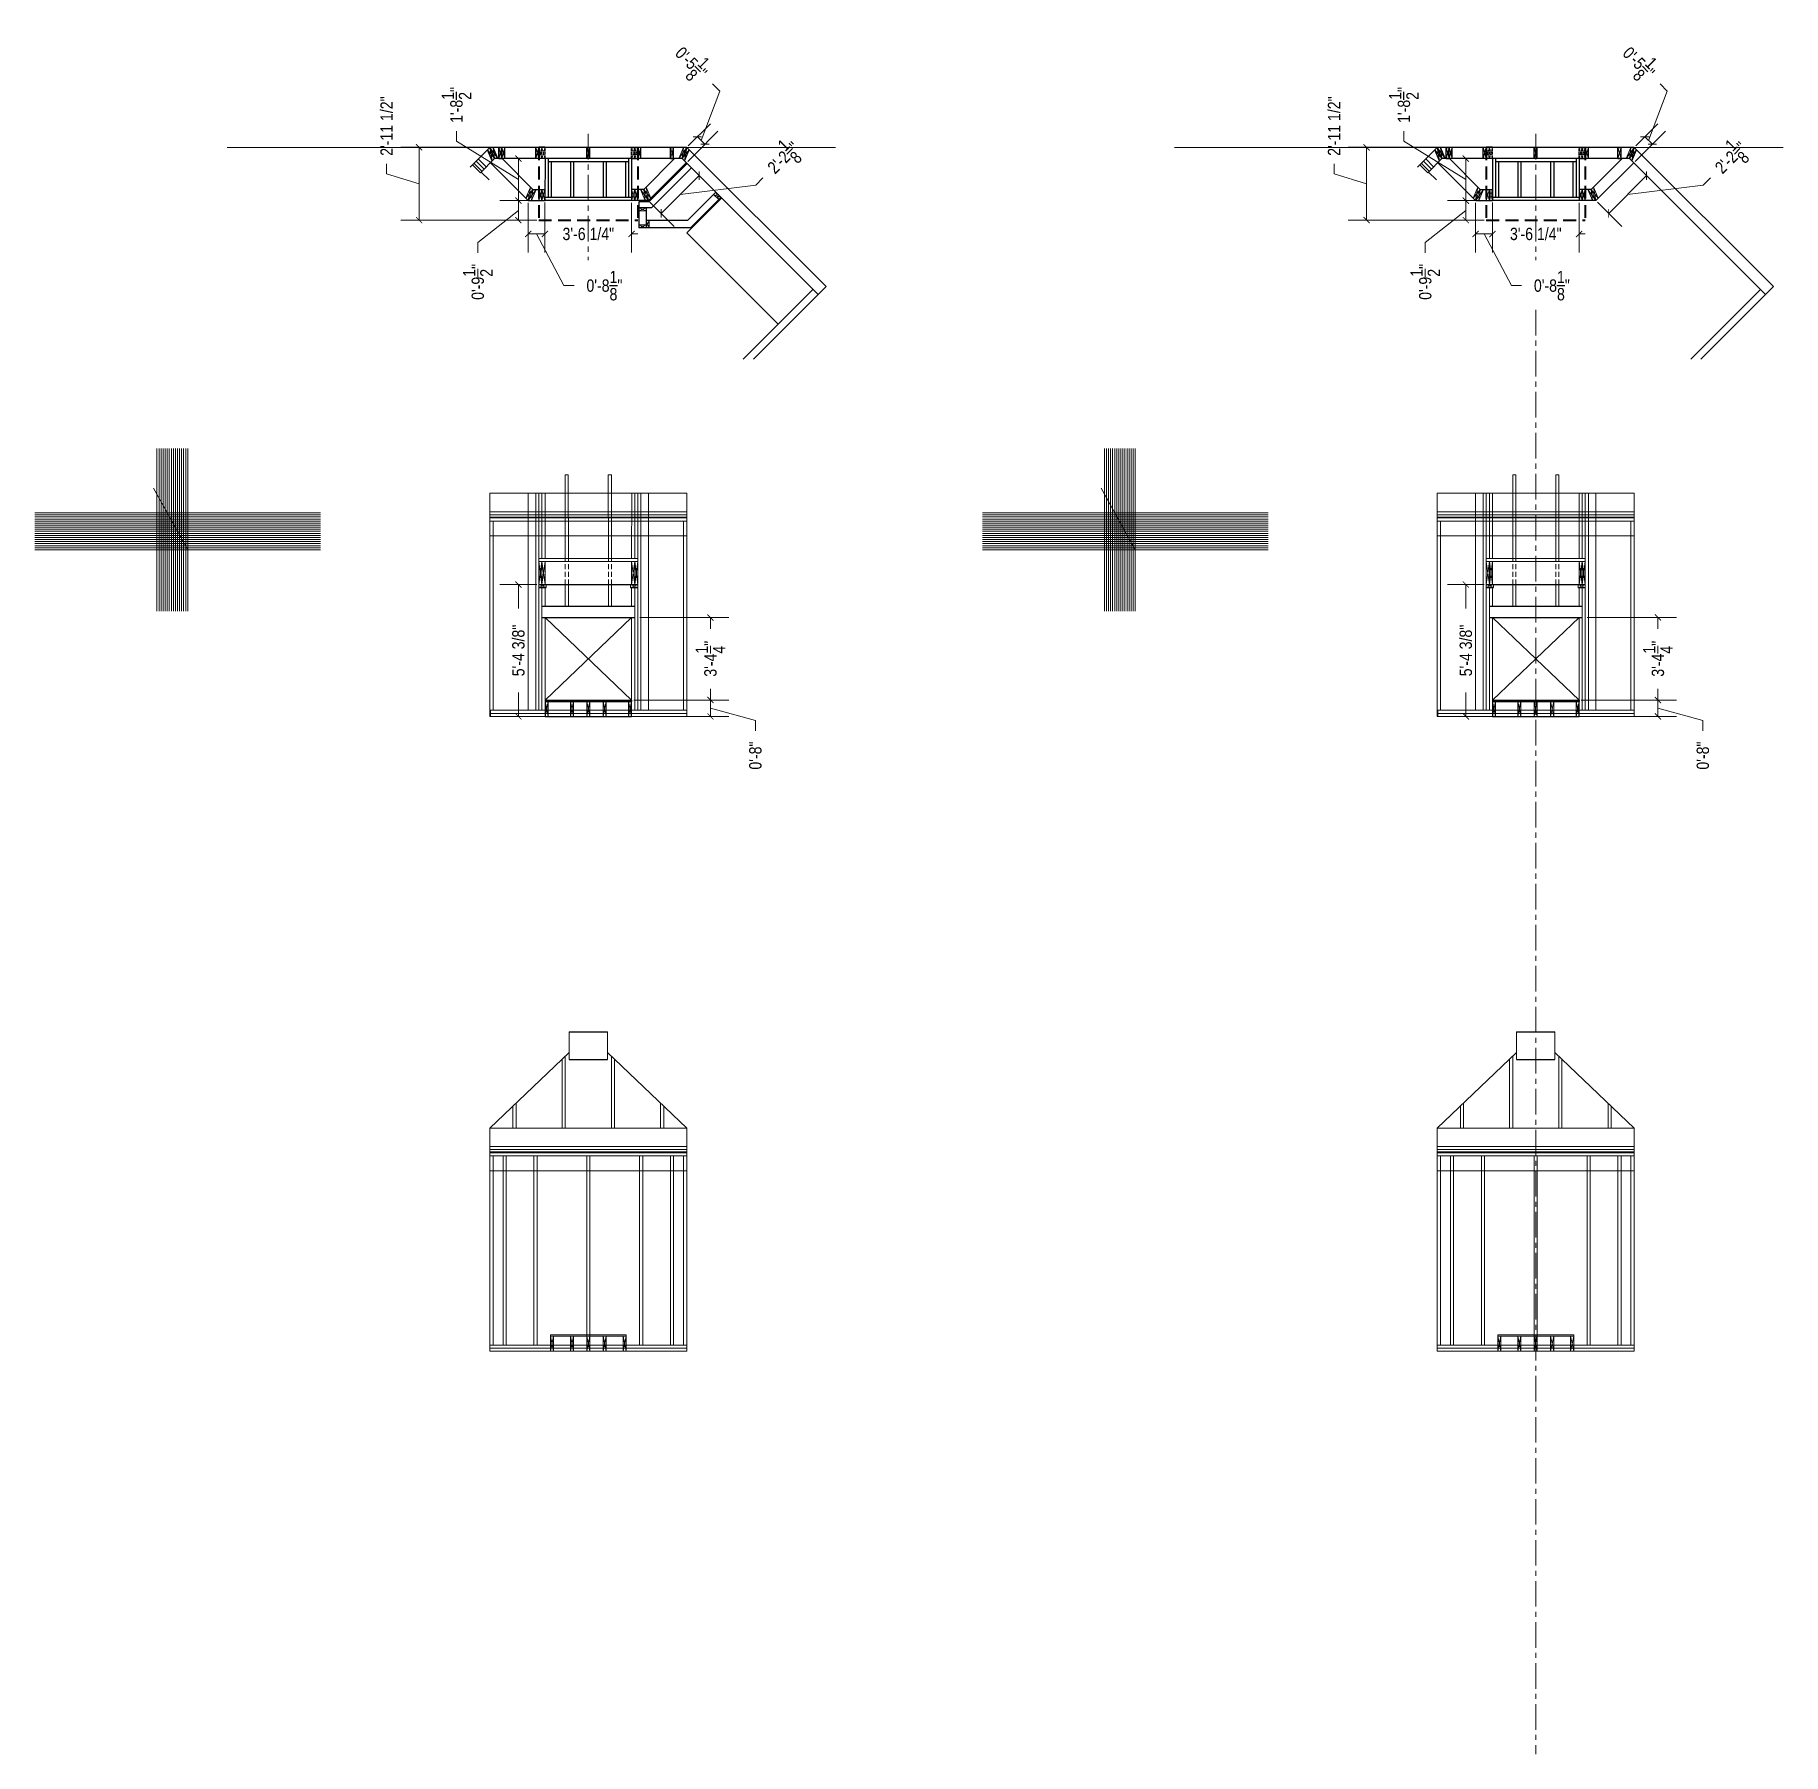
# Model space of a CAD drawing. Header units: inches. Extents: x 22832 to 50984, y 11340 to 27275.
# Drawn here: x 25604 to 26456, y 11340 to 12179 of the extents above; entities that cross this region are included whole.
import ezdxf

# ---------------------------------------------------------------- set-up
doc = ezdxf.new("R2010")
doc.units = ezdxf.units.IN
doc.header["$MEASUREMENT"] = 0
doc.linetypes.add('CENTER', pattern=[2, 1.25, -0.25, 0.25, -0.25])
doc.linetypes.add('HIDDEN', pattern=[0.375, 0.25, -0.125])
doc.layers.get('0').update_dxf_attribs({"color": 8, "lineweight": 9})
for name, color, linetype, lineweight in [('BOTTOM PLATES', 7, 'Continuous', 20), ('FIREPLACE FRONT ELEV', 7, 'Continuous', 20), ('WALL FRAMING', 7, 'Continuous', 30)]:
    doc.layers.add(name, color=color, linetype=linetype, lineweight=lineweight)
doc.layers.add('DIMENSIONS', color=3, linetype='Continuous')
doc.layers.add('DIMENSIONS @ 1', color=3, linetype='Continuous')
doc.styles.add('ARCHENTLTD', font='technical.ttf', dxfattribs={"height": 6})
doc.dimstyles.new('ARCHENTLTD', dxfattribs={"dimscale": 0.05, "dimtxt": 6, "dimasz": 3, "dimexe": 9, "dimexo": 1, "dimgap": 2.5, "dimtad": 0, "dimdec": 1, "dimzin": 1, "dimdsep": 46, "dimlunit": 4, "dimtxsty": 'ARCHENTLTD', "dimblk": 'ARCHTICK', "dimcen": 6, "dimclrd": 256, "dimclre": 256, "dimclrt": 256, "dimazin": 0, "dimtfac": 1, "dimtdec": 1, "dimtofl": 0, "dimtmove": 1, "dimatfit": 3, "dimldrblk": 'ARCHTICK', "dimfxl": 1, "dimfrac": 2, "dimtolj": 1, "dimtzin": 0, "dimlwd": 9, "dimlwe": 9, "dimarcsym": 0})

msp = doc.modelspace()

# ---------------------------------------------------------------- blocks, each defined once
blk = doc.blocks.new('_ArchTick')
at = {"color": 0, "linetype": 'ByBlock', "const_width": 0.15}
blk.add_lwpolyline([(-0.5, -0.5), (0.5, 0.5)], dxfattribs=at)
blk = doc.blocks.new('*D137')
at = {"layer": 'DIMENSIONS', "color": 3, "lineweight": 9}
for p, q in [((26270.94, 12126.7), (26270.94, 12131.7)), ((26301.16, 12107.99), (26270.94, 12126.7)), ((26313.14, 12118.24), (26292.16, 12118.24)), ((26301.16, 12118.24), (26301.16, 12097.74)), ((26313.12, 12097.74), (26292.16, 12097.74))]:
    blk.add_line(p, q, dxfattribs=at)
at = {"layer": 'DIMENSIONS', "color": 3, "lineweight": 9, "xscale": 3, "yscale": 3, "zscale": 3}
for p, rotation in [((26301.16, 12118.24), 90), ((26301.16, 12097.74), 270)]:
    blk.add_blockref('_ArchTick', p, dxfattribs=dict(at, rotation=rotation))
at = {"layer": 'DIMENSIONS', "color": 3, "insert": (26270.94, 12144.42), "char_height": 6, "attachment_point": 5, "rotation": 90, "style": 'ARCHENTLTD'}
blk.add_mtext('\\A1;1\'-8{\\H1.000000x;\\S1/2;}"', dxfattribs=at)
blk = doc.blocks.new('*D141')
at = {"layer": 'DIMENSIONS', "lineweight": 9}
for p, q in [((26305.93, 12096.74), (26305.93, 12072.48)), ((26314.12, 12096.74), (26314.12, 12072.48)), ((26314.12, 12081.48), (26305.93, 12081.48)), ((26310.03, 12081.48), (26323.34, 12056.31)), ((26323.34, 12056.31), (26328.34, 12056.31))]:
    blk.add_line(p, q, dxfattribs=at)
at = {"layer": 'DIMENSIONS', "lineweight": 9, "xscale": 3, "yscale": 3, "zscale": 3, "rotation": 180}
blk.add_blockref('_ArchTick', (26305.93, 12081.48), dxfattribs=at)
at = {"layer": 'DIMENSIONS', "lineweight": 9, "xscale": 3, "yscale": 3, "zscale": 3}
blk.add_blockref('_ArchTick', (26314.12, 12081.48), dxfattribs=at)
at = {"layer": 'DIMENSIONS', "insert": (26343.09, 12056.31), "char_height": 6, "attachment_point": 5, "style": 'ARCHENTLTD'}
blk.add_mtext('\\A1;0\'-8{\\H1.000000x;\\S1/8;}"', dxfattribs=at)
blk = doc.blocks.new('*D161')
at = {"layer": 'DIMENSIONS', "lineweight": 9}
for p, q in [((26360.37, 11894.44), (26403.77, 11894.44)), ((26394.77, 11894.44), (26394.77, 11888.92)), ((26394.77, 11854.19), (26394.77, 11859.7)), ((26357.37, 11854.19), (26403.77, 11854.19))]:
    blk.add_line(p, q, dxfattribs=at)
at = {"layer": 'DIMENSIONS', "lineweight": 9, "xscale": 3, "yscale": 3, "zscale": 3}
for p, rotation in [((26394.77, 11894.44), 90), ((26394.77, 11854.19), 270)]:
    blk.add_blockref('_ArchTick', p, dxfattribs=dict(at, rotation=rotation))
at = {"layer": 'DIMENSIONS', "lineweight": 9, "insert": (26394.77, 11874.31), "char_height": 6, "attachment_point": 5, "rotation": 90, "style": 'ARCHENTLTD'}
blk.add_mtext('\\A1;3\'-4{\\H1.000000x;\\S1/4;}"', dxfattribs=at)
blk = doc.blocks.new('*D188')
at = {"layer": 'DIMENSIONS', "lineweight": 9}
for p, q in [((26399.35, 12151.11), (26395.82, 12154.64)), ((26390.24, 12127.09), (26399.35, 12151.11)), ((26383.95, 12124.45), (26394.78, 12135.28)), ((26387.61, 12120.79), (26398.44, 12131.62)), ((26388.42, 12128.91), (26392.07, 12125.26))]:
    blk.add_line(p, q, dxfattribs=at)
at = {"layer": 'DIMENSIONS', "lineweight": 9, "xscale": 3, "yscale": 3, "zscale": 3}
for p, rotation in [((26388.42, 12128.91), 134.9999350153721), ((26392.07, 12125.26), 314.999935015372)]:
    blk.add_blockref('_ArchTick', p, dxfattribs=dict(at, rotation=rotation))
at = {"layer": 'DIMENSIONS', "lineweight": 9, "insert": (26385.43, 12165.04), "char_height": 6, "attachment_point": 5, "rotation": 314.99994, "style": 'ARCHENTLTD'}
blk.add_mtext('\\A1;0\'-5{\\H1.000000x;\\S1/8;}"', dxfattribs=at)
blk = doc.blocks.new('*D189')
at = {"layer": 'DIMENSIONS', "lineweight": 9}
for p, q in [((26383.72, 12115.49), (26395.6, 12103.61)), ((26370.79, 12091.52), (26389.24, 12109.97)), ((26380.01, 12100.74), (26416.86, 12105.25)), ((26416.86, 12105.25), (26420.39, 12108.79)), ((26365.27, 12097.04), (26377.15, 12085.15))]:
    blk.add_line(p, q, dxfattribs=at)
at = {"layer": 'DIMENSIONS', "lineweight": 9, "xscale": 3, "yscale": 3, "zscale": 3}
for p, rotation in [((26389.24, 12109.97), 44.99993501536191), ((26370.79, 12091.52), 224.9999350153619)]:
    blk.add_blockref('_ArchTick', p, dxfattribs=dict(at, rotation=rotation))
at = {"layer": 'DIMENSIONS', "lineweight": 9, "insert": (26430.32, 12118.72), "char_height": 6, "attachment_point": 5, "rotation": 44.99994, "style": 'ARCHENTLTD'}
blk.add_mtext('\\A1;2\'-2{\\H1.000000x;\\S1/8;}"', dxfattribs=at)
blk = doc.blocks.new('*D191')
at = {"layer": 'DIMENSIONS', "lineweight": 9}
for p, q in [((26310.14, 11910.5), (26292.17, 11910.5)), ((26301.17, 11910.5), (26301.17, 11898.84)), ((26301.17, 11846.19), (26301.17, 11857.85)), ((26313.14, 11846.19), (26292.17, 11846.19))]:
    blk.add_line(p, q, dxfattribs=at)
at = {"layer": 'DIMENSIONS', "lineweight": 9, "xscale": 3, "yscale": 3, "zscale": 3}
for p, rotation in [((26301.17, 11910.5), 90), ((26301.17, 11846.19), 270)]:
    blk.add_blockref('_ArchTick', p, dxfattribs=dict(at, rotation=rotation))
at = {"layer": 'DIMENSIONS', "lineweight": 9, "insert": (26301.17, 11878.34), "char_height": 6, "attachment_point": 5, "rotation": 90, "style": 'ARCHENTLTD'}
blk.add_mtext('\\A1;5\'-4 3/8"', dxfattribs=at)
blk = doc.blocks.new('*D192')
at = {"layer": 'DIMENSIONS', "lineweight": 9}
for p, q in [((26357.37, 11854.19), (26403.77, 11854.19)), ((26357.37, 11846.19), (26403.77, 11846.19)), ((26394.77, 11854.19), (26394.77, 11846.19)), ((26394.77, 11850.19), (26416.71, 11844.13)), ((26416.71, 11844.13), (26416.71, 11839.13))]:
    blk.add_line(p, q, dxfattribs=at)
at = {"layer": 'DIMENSIONS', "lineweight": 9, "xscale": 3, "yscale": 3, "zscale": 3}
for p, rotation in [((26394.77, 11854.19), 90), ((26394.77, 11846.19), 270)]:
    blk.add_blockref('_ArchTick', p, dxfattribs=dict(at, rotation=rotation))
at = {"layer": 'DIMENSIONS', "lineweight": 9, "insert": (26416.71, 11827.09), "char_height": 6, "attachment_point": 5, "rotation": 90, "style": 'ARCHENTLTD'}
blk.add_mtext('\\A1;0\'-8"', dxfattribs=at)
blk = doc.blocks.new('*D193')
at = {"layer": 'DIMENSIONS', "lineweight": 9}
for p, q in [((26301.13, 12092.99), (26281.35, 12077.28)), ((26310.12, 12097.74), (26292.13, 12097.74)), ((26301.13, 12097.74), (26301.13, 12088.24)), ((26310.12, 12088.24), (26292.13, 12088.24)), ((26281.35, 12077.28), (26281.35, 12072.28))]:
    blk.add_line(p, q, dxfattribs=at)
at = {"layer": 'DIMENSIONS', "lineweight": 9, "xscale": 3, "yscale": 3, "zscale": 3}
for p, rotation in [((26301.13, 12097.74), 90), ((26301.13, 12088.24), 270)]:
    blk.add_blockref('_ArchTick', p, dxfattribs=dict(at, rotation=rotation))
at = {"layer": 'DIMENSIONS', "lineweight": 9, "insert": (26281.35, 12058.13), "char_height": 6, "attachment_point": 5, "rotation": 90, "style": 'ARCHENTLTD'}
blk.add_mtext('\\A1;0\'-9{\\H1.000000x;\\S1/2;}"', dxfattribs=at)
blk = doc.blocks.new('*D194')
at = {"layer": 'DIMENSIONS', "lineweight": 9}
for p, q in [((26310.14, 12123.75), (26243.75, 12123.75)), ((26252.75, 12123.75), (26252.75, 12088.24)), ((26236.93, 12110.74), (26236.93, 12115.74)), ((26252.75, 12106), (26236.93, 12110.74)), ((26310.14, 12088.24), (26243.75, 12088.24))]:
    blk.add_line(p, q, dxfattribs=at)
at = {"layer": 'DIMENSIONS', "lineweight": 9, "xscale": 3, "yscale": 3, "zscale": 3}
for p, rotation in [((26252.75, 12123.75), 90), ((26252.75, 12088.24), 270)]:
    blk.add_blockref('_ArchTick', p, dxfattribs=dict(at, rotation=rotation))
at = {"layer": 'DIMENSIONS', "lineweight": 9, "insert": (26236.93, 12134.1), "char_height": 6, "attachment_point": 5, "rotation": 90, "style": 'ARCHENTLTD'}
blk.add_mtext('\\A1;2\'-11 1/2"', dxfattribs=at)
blk = doc.blocks.new('*D195')
at = {"layer": 'DIMENSIONS', "lineweight": 9}
for p, q in [((26314.12, 12096.76), (26314.12, 12072.48)), ((26356.37, 12096.74), (26356.37, 12072.48)), ((26314.12, 12081.48), (26311.12, 12081.48)), ((26356.37, 12081.48), (26359.37, 12081.48))]:
    blk.add_line(p, q, dxfattribs=at)
at = {"layer": 'DIMENSIONS', "lineweight": 9, "xscale": 3, "yscale": 3, "zscale": 3}
blk.add_blockref('_ArchTick', (26314.12, 12081.48), dxfattribs=at)
at = {"layer": 'DIMENSIONS', "lineweight": 9, "xscale": 3, "yscale": 3, "zscale": 3, "rotation": 180}
blk.add_blockref('_ArchTick', (26356.37, 12081.48), dxfattribs=at)
at = {"layer": 'DIMENSIONS', "lineweight": 9, "insert": (26335.24, 12081.48), "char_height": 6, "attachment_point": 5, "style": 'ARCHENTLTD'}
blk.add_mtext('\\A1;3\'-6 1/4"', dxfattribs=at)
blk = doc.blocks.new('*D204')
at = {"layer": 'DIMENSIONS', "color": 3, "lineweight": 9}
for p, q in [((25809.04, 12126.7), (25809.04, 12131.7)), ((25839.26, 12107.99), (25809.04, 12126.7)), ((25851.24, 12118.24), (25830.26, 12118.24)), ((25839.26, 12118.24), (25839.26, 12097.74)), ((25851.22, 12097.74), (25830.26, 12097.74))]:
    blk.add_line(p, q, dxfattribs=at)
at = {"layer": 'DIMENSIONS', "color": 3, "lineweight": 9, "xscale": 3, "yscale": 3, "zscale": 3}
for p, rotation in [((25839.26, 12118.24), 90), ((25839.26, 12097.74), 270)]:
    blk.add_blockref('_ArchTick', p, dxfattribs=dict(at, rotation=rotation))
at = {"layer": 'DIMENSIONS', "color": 3, "insert": (25809.04, 12144.42), "char_height": 6, "attachment_point": 5, "rotation": 90, "style": 'ARCHENTLTD'}
blk.add_mtext('\\A1;1\'-8{\\H1.000000x;\\S1/2;}"', dxfattribs=at)
blk = doc.blocks.new('*D205')
at = {"layer": 'DIMENSIONS', "lineweight": 9}
for p, q in [((25844.04, 12096.74), (25844.04, 12072.48)), ((25852.22, 12096.74), (25852.22, 12072.48)), ((25852.22, 12081.48), (25844.04, 12081.48)), ((25848.13, 12081.48), (25861.44, 12056.31)), ((25861.44, 12056.31), (25866.44, 12056.31))]:
    blk.add_line(p, q, dxfattribs=at)
at = {"layer": 'DIMENSIONS', "lineweight": 9, "xscale": 3, "yscale": 3, "zscale": 3, "rotation": 180}
blk.add_blockref('_ArchTick', (25844.04, 12081.48), dxfattribs=at)
at = {"layer": 'DIMENSIONS', "lineweight": 9, "xscale": 3, "yscale": 3, "zscale": 3}
blk.add_blockref('_ArchTick', (25852.22, 12081.48), dxfattribs=at)
at = {"layer": 'DIMENSIONS', "insert": (25881.19, 12056.31), "char_height": 6, "attachment_point": 5, "style": 'ARCHENTLTD'}
blk.add_mtext('\\A1;0\'-8{\\H1.000000x;\\S1/8;}"', dxfattribs=at)
blk = doc.blocks.new('*D203')
at = {"layer": 'DIMENSIONS', "lineweight": 9}
for p, q in [((25898.47, 11894.44), (25941.87, 11894.44)), ((25932.87, 11894.44), (25932.87, 11888.92)), ((25932.87, 11854.19), (25932.87, 11859.7)), ((25895.47, 11854.19), (25941.87, 11854.19))]:
    blk.add_line(p, q, dxfattribs=at)
at = {"layer": 'DIMENSIONS', "lineweight": 9, "xscale": 3, "yscale": 3, "zscale": 3}
for p, rotation in [((25932.87, 11894.44), 90), ((25932.87, 11854.19), 270)]:
    blk.add_blockref('_ArchTick', p, dxfattribs=dict(at, rotation=rotation))
at = {"layer": 'DIMENSIONS', "lineweight": 9, "insert": (25932.87, 11874.31), "char_height": 6, "attachment_point": 5, "rotation": 90, "style": 'ARCHENTLTD'}
blk.add_mtext('\\A1;3\'-4{\\H1.000000x;\\S1/4;}"', dxfattribs=at)
blk = doc.blocks.new('*D201')
at = {"layer": 'DIMENSIONS', "lineweight": 9}
for p, q in [((25937.46, 12151.11), (25933.92, 12154.64)), ((25928.35, 12127.09), (25937.46, 12151.11)), ((25922.06, 12124.45), (25932.88, 12135.28)), ((25925.71, 12120.79), (25936.54, 12131.62)), ((25926.52, 12128.91), (25930.17, 12125.26))]:
    blk.add_line(p, q, dxfattribs=at)
at = {"layer": 'DIMENSIONS', "lineweight": 9, "xscale": 3, "yscale": 3, "zscale": 3}
for p, rotation in [((25926.52, 12128.91), 134.9999350153721), ((25930.17, 12125.26), 314.999935015372)]:
    blk.add_blockref('_ArchTick', p, dxfattribs=dict(at, rotation=rotation))
at = {"layer": 'DIMENSIONS', "lineweight": 9, "insert": (25923.53, 12165.04), "char_height": 6, "attachment_point": 5, "rotation": 314.99994, "style": 'ARCHENTLTD'}
blk.add_mtext('\\A1;0\'-5{\\H1.000000x;\\S1/8;}"', dxfattribs=at)
blk = doc.blocks.new('*D202')
at = {"layer": 'DIMENSIONS', "lineweight": 9}
for p, q in [((25921.82, 12115.49), (25933.71, 12103.61)), ((25908.89, 12091.52), (25927.34, 12109.97)), ((25918.11, 12100.74), (25954.96, 12105.25)), ((25954.96, 12105.25), (25958.49, 12108.79)), ((25903.37, 12097.04), (25915.25, 12085.15))]:
    blk.add_line(p, q, dxfattribs=at)
at = {"layer": 'DIMENSIONS', "lineweight": 9, "xscale": 3, "yscale": 3, "zscale": 3}
for p, rotation in [((25927.34, 12109.97), 44.99993501536191), ((25908.89, 12091.52), 224.9999350153619)]:
    blk.add_blockref('_ArchTick', p, dxfattribs=dict(at, rotation=rotation))
at = {"layer": 'DIMENSIONS', "lineweight": 9, "insert": (25968.43, 12118.72), "char_height": 6, "attachment_point": 5, "rotation": 44.99994, "style": 'ARCHENTLTD'}
blk.add_mtext('\\A1;2\'-2{\\H1.000000x;\\S1/8;}"', dxfattribs=at)
blk = doc.blocks.new('*D197')
at = {"layer": 'DIMENSIONS', "lineweight": 9}
for p, q in [((25848.24, 11910.5), (25830.27, 11910.5)), ((25839.27, 11910.5), (25839.27, 11898.84)), ((25839.27, 11846.19), (25839.27, 11857.85)), ((25851.24, 11846.19), (25830.27, 11846.19))]:
    blk.add_line(p, q, dxfattribs=at)
at = {"layer": 'DIMENSIONS', "lineweight": 9, "xscale": 3, "yscale": 3, "zscale": 3}
for p, rotation in [((25839.27, 11910.5), 90), ((25839.27, 11846.19), 270)]:
    blk.add_blockref('_ArchTick', p, dxfattribs=dict(at, rotation=rotation))
at = {"layer": 'DIMENSIONS', "lineweight": 9, "insert": (25839.27, 11878.34), "char_height": 6, "attachment_point": 5, "rotation": 90, "style": 'ARCHENTLTD'}
blk.add_mtext('\\A1;5\'-4 3/8"', dxfattribs=at)
blk = doc.blocks.new('*D198')
at = {"layer": 'DIMENSIONS', "lineweight": 9}
for p, q in [((25895.47, 11854.19), (25941.87, 11854.19)), ((25895.47, 11846.19), (25941.87, 11846.19)), ((25932.87, 11854.19), (25932.87, 11846.19)), ((25932.87, 11850.19), (25954.81, 11844.13)), ((25954.81, 11844.13), (25954.81, 11839.13))]:
    blk.add_line(p, q, dxfattribs=at)
at = {"layer": 'DIMENSIONS', "lineweight": 9, "xscale": 3, "yscale": 3, "zscale": 3}
for p, rotation in [((25932.87, 11854.19), 90), ((25932.87, 11846.19), 270)]:
    blk.add_blockref('_ArchTick', p, dxfattribs=dict(at, rotation=rotation))
at = {"layer": 'DIMENSIONS', "lineweight": 9, "insert": (25954.81, 11827.09), "char_height": 6, "attachment_point": 5, "rotation": 90, "style": 'ARCHENTLTD'}
blk.add_mtext('\\A1;0\'-8"', dxfattribs=at)
blk = doc.blocks.new('*D199')
at = {"layer": 'DIMENSIONS', "lineweight": 9}
for p, q in [((25839.24, 12092.99), (25819.45, 12077.28)), ((25848.22, 12097.74), (25830.24, 12097.74)), ((25839.24, 12097.74), (25839.24, 12088.24)), ((25848.22, 12088.24), (25830.24, 12088.24)), ((25819.45, 12077.28), (25819.45, 12072.28))]:
    blk.add_line(p, q, dxfattribs=at)
at = {"layer": 'DIMENSIONS', "lineweight": 9, "xscale": 3, "yscale": 3, "zscale": 3}
for p, rotation in [((25839.24, 12097.74), 90), ((25839.24, 12088.24), 270)]:
    blk.add_blockref('_ArchTick', p, dxfattribs=dict(at, rotation=rotation))
at = {"layer": 'DIMENSIONS', "lineweight": 9, "insert": (25819.45, 12058.13), "char_height": 6, "attachment_point": 5, "rotation": 90, "style": 'ARCHENTLTD'}
blk.add_mtext('\\A1;0\'-9{\\H1.000000x;\\S1/2;}"', dxfattribs=at)
blk = doc.blocks.new('*D200')
at = {"layer": 'DIMENSIONS', "lineweight": 9}
for p, q in [((25848.24, 12123.75), (25781.86, 12123.75)), ((25790.86, 12123.75), (25790.86, 12088.24)), ((25775.03, 12110.74), (25775.03, 12115.74)), ((25790.86, 12106), (25775.03, 12110.74)), ((25848.24, 12088.24), (25781.86, 12088.24))]:
    blk.add_line(p, q, dxfattribs=at)
at = {"layer": 'DIMENSIONS', "lineweight": 9, "xscale": 3, "yscale": 3, "zscale": 3}
for p, rotation in [((25790.86, 12123.75), 90), ((25790.86, 12088.24), 270)]:
    blk.add_blockref('_ArchTick', p, dxfattribs=dict(at, rotation=rotation))
at = {"layer": 'DIMENSIONS', "lineweight": 9, "insert": (25775.03, 12134.1), "char_height": 6, "attachment_point": 5, "rotation": 90, "style": 'ARCHENTLTD'}
blk.add_mtext('\\A1;2\'-11 1/2"', dxfattribs=at)
blk = doc.blocks.new('*D196')
at = {"layer": 'DIMENSIONS', "lineweight": 9}
for p, q in [((25852.22, 12096.76), (25852.22, 12072.48)), ((25894.47, 12096.74), (25894.47, 12072.48)), ((25852.22, 12081.48), (25849.22, 12081.48)), ((25894.47, 12081.48), (25897.47, 12081.48))]:
    blk.add_line(p, q, dxfattribs=at)
at = {"layer": 'DIMENSIONS', "lineweight": 9, "xscale": 3, "yscale": 3, "zscale": 3}
blk.add_blockref('_ArchTick', (25852.22, 12081.48), dxfattribs=at)
at = {"layer": 'DIMENSIONS', "lineweight": 9, "xscale": 3, "yscale": 3, "zscale": 3, "rotation": 180}
blk.add_blockref('_ArchTick', (25894.47, 12081.48), dxfattribs=at)
at = {"layer": 'DIMENSIONS', "lineweight": 9, "insert": (25873.35, 12081.48), "char_height": 6, "attachment_point": 5, "style": 'ARCHENTLTD'}
blk.add_mtext('\\A1;3\'-6 1/4"', dxfattribs=at)

# ---------------------------------------------------------------- dimensions: what is measured, and where the dimension line sits
at = {"layer": 'DIMENSIONS @ 1', "lineweight": 9}
for base, p1, p2, angle, override, picture, middle, dimtype in [((25930.1734, 12125.25702), (25921.34808, 12123.74384), (25925.00414, 12120.08777), 314.99993502, {"dimscale": 1, "dimdec": 3, "dimtdec": 3, "dimtix": 0, "dimtofl": 0, "dimtmove": 1, "dimatfit": 3, "dimfrac": 0}, '*D201', (25932.15292, 12156.4101), 161), ((26392.07139, 12125.25702), (26383.24606, 12123.74384), (26386.90212, 12120.08777), 314.99993502, {"dimscale": 1, "dimdec": 3, "dimtdec": 3, "dimtix": 0, "dimtofl": 0, "dimtmove": 1, "dimatfit": 3, "dimfrac": 0}, '*D188', (26394.0509, 12156.4101), 161), ((25927.34173, 12109.97151), (25902.66014, 12097.74383), (25921.1148, 12116.19845), 44.99993502, {"dimscale": 1, "dimdec": 3, "dimtdec": 3, "dimtix": 0, "dimtofl": 0, "dimtmove": 1, "dimatfit": 3, "dimfrac": 0}, '*D202', (25960.26037, 12110.55569), 161), ((26389.23971, 12109.97151), (26364.55813, 12097.74383), (26383.01279, 12116.19845), 44.99993502, {"dimscale": 1, "dimdec": 3, "dimtdec": 3, "dimtix": 0, "dimtofl": 0, "dimtmove": 1, "dimatfit": 3, "dimfrac": 0}, '*D189', (26422.15835, 12110.55569), 161), ((25839.23591, 12088.244), (25849.22313, 12097.744), (25849.22306, 12088.244), 90, {"dimscale": 1, "dimdec": 3, "dimtdec": 3, "dimtix": 0, "dimtofl": 0, "dimtmove": 1, "dimatfit": 3, "dimfrac": 0}, '*D199', (25819.45209, 12069.78336), 160), ((26301.13389, 12088.244), (26311.12111, 12097.744), (26311.12104, 12088.244), 90, {"dimscale": 1, "dimdec": 3, "dimtdec": 3, "dimtix": 0, "dimtofl": 0, "dimtmove": 1, "dimatfit": 3, "dimfrac": 0}, '*D193', (26281.35008, 12069.78336), 160), ((25932.87055, 11846.18634), (25894.47305, 11854.18634), (25894.47305, 11846.18634), 90, {"dimscale": 1, "dimdec": 3, "dimtdec": 3, "dimtix": 0, "dimtofl": 0, "dimtmove": 1, "dimatfit": 3}, '*D198', (25954.81424, 11836.63275), 160), ((26394.76853, 11846.18634), (26356.37104, 11854.18634), (26356.37104, 11846.18634), 90, {"dimscale": 1, "dimdec": 3, "dimtdec": 3, "dimtix": 0, "dimtofl": 0, "dimtmove": 1, "dimatfit": 3}, '*D192', (26416.71222, 11836.63275), 160)]:
    dim = msp.add_linear_dim(base=base, p1=p1, p2=p2, angle=angle, dimstyle='ARCHENTLTD', override=override, dxfattribs=at)
    dim.commit()
    dim.dimension.update_dxf_attribs({"geometry": picture, "text_midpoint": middle, "dimtype": dimtype})
at = {"layer": 'DIMENSIONS @ 1'}
for base, p1, p2, picture, middle in [((25839.26199, 12097.74398), (25852.23807, 12118.24281), (25852.22304, 12097.74398), '*D204', (25809.04413, 12134.20379)), ((26301.15997, 12097.74398), (26314.13606, 12118.24281), (26314.12103, 12097.74398), '*D137', (26270.94212, 12134.20379))]:
    dim = msp.add_linear_dim(base=base, p1=p1, p2=p2, angle=270, dimstyle='ARCHENTLTD', override={"dimscale": 1, "dimdec": 3, "dimclrd": 3, "dimclre": 3, "dimclrt": 3, "dimtix": 0, "dimtofl": 0, "dimtmove": 1, "dimatfit": 3, "dimfrac": 0}, dxfattribs=at)
    dim.commit()
    dim.dimension.update_dxf_attribs({"geometry": picture, "text_midpoint": middle, "dimtype": 160})
at = {"layer": 'DIMENSIONS @ 1', "lineweight": 9}
for base, p1, p2, override, picture, middle in [((25790.85586, 12088.244), (25849.23811, 12123.74628), (25849.23809, 12088.244), {"dimscale": 1, "dimdec": 3, "dimtdec": 3, "dimtix": 0, "dimtofl": 0, "dimtmove": 1, "dimatfit": 3}, '*D200', (25775.03269, 12118.24209)), ((26252.75384, 12088.244), (26311.1361, 12123.74628), (26311.13607, 12088.244), {"dimscale": 1, "dimdec": 3, "dimtdec": 3, "dimtix": 0, "dimtofl": 0, "dimtmove": 1, "dimatfit": 3}, '*D194', (26236.93067, 12118.24209)), ((25839.27098, 11910.49888), (25852.23799, 11846.18634), (25849.23799, 11910.49888), {"dimscale": 1, "dimdec": 3, "dimtdec": 3, "dimtix": 0, "dimtofl": 0, "dimtmove": 1, "dimatfit": 3}, '*D197', (25839.27098, 11878.34261)), ((26301.16896, 11910.49888), (26314.13598, 11846.18634), (26311.13598, 11910.49888), {"dimscale": 1, "dimdec": 3, "dimtdec": 3, "dimtix": 0, "dimtofl": 0, "dimtmove": 1, "dimatfit": 3}, '*D191', (26301.16896, 11878.34261)), ((25932.87055, 11854.18634), (25897.47323, 11894.43633), (25894.47305, 11854.18634), {"dimscale": 1, "dimdec": 3, "dimtdec": 3, "dimtix": 0, "dimtofl": 0, "dimtmove": 1, "dimatfit": 3, "dimfrac": 0}, '*D203', (25932.87055, 11874.31134)), ((26394.76853, 11854.18634), (26359.37122, 11894.43633), (26356.37104, 11854.18634), {"dimscale": 1, "dimdec": 3, "dimtdec": 3, "dimtix": 0, "dimtofl": 0, "dimtmove": 1, "dimatfit": 3, "dimfrac": 0}, '*D161', (26394.76853, 11874.31134))]:
    dim = msp.add_linear_dim(base=base, p1=p1, p2=p2, angle=90, dimstyle='ARCHENTLTD', override=override, dxfattribs=at)
    dim.commit()
    dim.dimension.update_dxf_attribs({"geometry": picture, "text_midpoint": middle})
at = {"layer": 'DIMENSIONS @ 1'}
for base, p1, p2, picture, middle in [((25844.03619, 12081.48019), (25852.22304, 12097.74398), (25844.03619, 12097.74404), '*D205', (25868.94408, 12056.30932)), ((26305.93417, 12081.48019), (26314.12103, 12097.74398), (26305.93417, 12097.74404), '*D141', (26330.84207, 12056.30932))]:
    dim = msp.add_linear_dim(base=base, p1=p1, p2=p2, dimstyle='ARCHENTLTD', override={"dimscale": 1, "dimdec": 3, "dimtix": 0, "dimtofl": 0, "dimtmove": 1, "dimatfit": 3, "dimfrac": 0}, dxfattribs=at)
    dim.commit()
    dim.dimension.update_dxf_attribs({"geometry": picture, "text_midpoint": middle, "dimtype": 160})
at = {"layer": 'DIMENSIONS @ 1', "lineweight": 9}
for base, p1, p2, picture, middle in [((25894.47305, 12081.48019), (25852.22004, 12097.75503), (25894.47305, 12097.74384), '*D196', (25873.34655, 12081.48019)), ((26356.37104, 12081.48019), (26314.11802, 12097.75503), (26356.37104, 12097.74384), '*D195', (26335.24453, 12081.48019))]:
    dim = msp.add_linear_dim(base=base, p1=p1, p2=p2, dimstyle='ARCHENTLTD', override={"dimscale": 1, "dimdec": 3, "dimtdec": 3, "dimtix": 0, "dimtofl": 0, "dimtmove": 1, "dimatfit": 3}, dxfattribs=at)
    dim.commit()
    dim.dimension.update_dxf_attribs({"geometry": picture, "text_midpoint": middle})

# ---------------------------------------------------------------- linework, layer by layer
at = {"layer": 'BOTTOM PLATES', "color": 1}
for p, q in [((25993.89069, 12123.74384), (25697.23646, 12123.74384)), ((26455.78868, 12123.74384), (26159.13445, 12123.74384))]:
    msp.add_line(p, q, dxfattribs=at)
at = {"layer": 'BOTTOM PLATES', "lineweight": 30}
for p, q in [((25921.34803, 12123.74388), (25825.34797, 12123.74408)), ((26383.24601, 12123.74388), (26287.24596, 12123.74408)), ((25825.58131, 12116.19896), (25844.03597, 12097.74403)), ((25919.06984, 12118.24385), (25827.62605, 12118.24398)), ((25831.31445, 12118.24397), (25846.3142, 12103.244)), ((25915.38204, 12118.24385), (25900.38196, 12103.24382)), ((25921.11481, 12116.19845), (25902.66014, 12097.74383)), ((25921.47005, 12115.8432), (25902.86837, 12097.24157)), ((25923.59136, 12113.72187), (25904.111, 12094.24157)), ((26287.4793, 12116.19896), (26305.93395, 12097.74403)), ((26380.96782, 12118.24385), (26289.52404, 12118.24398)), ((26293.21244, 12118.24397), (26308.21218, 12103.244)), ((26377.28002, 12118.24385), (26362.27995, 12103.24382)), ((26383.01279, 12116.19845), (26364.55813, 12097.74383)), ((25846.3142, 12103.244), (25852.22308, 12103.24395)), ((25900.38196, 12103.24382), (25894.47308, 12103.24383)), ((26308.21218, 12103.244), (26314.12106, 12103.24395)), ((26362.27995, 12103.24382), (26356.37107, 12103.24383)), ((25844.05091, 12097.74404), (25852.23799, 12097.74398)), ((25894.47306, 12099.24392), (25852.22135, 12099.24629)), ((25894.47305, 12097.74392), (25852.22304, 12097.74398)), ((25902.66014, 12097.74383), (25894.47305, 12097.74384)), ((25902.86837, 12097.24157), (25897.97414, 12097.24158)), ((25904.111, 12094.24157), (25897.97423, 12094.24159)), ((25932.98228, 12099.3148), (25921.69134, 12088.02389)), ((25935.45715, 12096.83992), (25923.14109, 12084.52389)), ((26305.94889, 12097.74404), (26314.13598, 12097.74398)), ((26356.37105, 12099.24392), (26314.11933, 12099.24629)), ((26356.37104, 12097.74392), (26314.12103, 12097.74398)), ((26364.55813, 12097.74383), (26356.37104, 12097.74384))]:
    msp.add_line(p, q, dxfattribs=at)
at = {"layer": 'BOTTOM PLATES', "color": 3, "lineweight": 9}
for p, q in [((25925.71125, 12120.79488), (25921.82192, 12116.90556)), ((26387.60923, 12120.79488), (26383.7199, 12116.90556))]:
    msp.add_line(p, q, dxfattribs=at)
at = {"layer": 'BOTTOM PLATES', "linetype": 'Continuous', "lineweight": 30, "ltscale": 2}
for p, q in [((25852.23808, 12118.24419), (25852.22004, 12097.75498)), ((25853.73808, 12118.24417), (25853.73786, 12099.24399)), ((25855.23809, 12116.74387), (25855.23787, 12099.24399)), ((25891.47319, 12116.74405), (25891.47309, 12099.24394)), ((25892.97318, 12118.24389), (25892.97309, 12099.24394)), ((25894.47318, 12118.24388), (25894.47305, 12097.74384)), ((26314.13606, 12118.24419), (26314.11802, 12097.75498)), ((26315.63606, 12118.24417), (26315.63585, 12099.24399)), ((26317.13607, 12116.74387), (26317.13585, 12099.24399)), ((26353.37117, 12116.74405), (26353.37107, 12099.24394)), ((26354.87116, 12118.24389), (26354.87107, 12099.24394)), ((26356.37116, 12118.24388), (26356.37104, 12097.74384)), ((25897.97414, 12097.24154), (25897.97413, 12084.52389)), ((25901.4742, 12094.24154), (25901.47415, 12084.52389))]:
    msp.add_line(p, q, dxfattribs=at)
at = {"layer": 'BOTTOM PLATES', "color": 7, "lineweight": 30}
for p, q in [((25864.59801, 12116.74403), (25864.59787, 12099.24397)), ((25866.09801, 12116.74402), (25866.09787, 12099.24397)), ((25880.59801, 12116.7439), (25880.59787, 12099.24395)), ((25882.09801, 12116.74389), (25882.09787, 12099.24395)), ((26326.496, 12116.74403), (26326.49586, 12099.24397)), ((26327.996, 12116.74402), (26327.99586, 12099.24397)), ((26342.496, 12116.7439), (26342.49586, 12099.24395)), ((26343.996, 12116.74389), (26343.99586, 12099.24395)), ((25923.14109, 12084.52389), (25897.97413, 12084.52389)), ((25921.69134, 12088.02389), (25901.47415, 12088.02389))]:
    msp.add_line(p, q, dxfattribs=at)
at = {"layer": 'BOTTOM PLATES'}
for p, q in [((25918.36273, 12118.24385), (25913.41298, 12118.24385)), ((26380.26071, 12118.24385), (26375.31097, 12118.24385)), ((25935.49033, 12101.82283), (25921.69127, 12088.02382)), ((25937.9652, 12099.34796), (25923.14102, 12084.52382))]:
    msp.add_line(p, q, dxfattribs=at)
at = {"layer": 'BOTTOM PLATES', "color": 7}
for p, q in [((25845.16615, 12104.39207), (25842.888, 12098.89201)), ((25842.88801, 12098.89203), (25846.3142, 12103.244)), ((25846.3142, 12103.244), (25844.03605, 12097.74394)), ((25845.16615, 12104.39207), (25844.03609, 12097.74403)), ((25846.3142, 12103.244), (25845.65966, 12097.74402)), ((25847.93777, 12103.24399), (25845.65966, 12097.74401)), ((25849.22306, 12097.74399), (25850.72308, 12103.24398)), ((25849.22308, 12103.24399), (25850.72306, 12097.74398)), ((25895.97308, 12103.24384), (25894.47305, 12097.74384)), ((25895.97305, 12097.74384), (25894.47308, 12103.24384)), ((25897.47308, 12103.24383), (25895.97305, 12097.74384)), ((25897.47305, 12097.74383), (25895.97308, 12103.24384)), ((25898.75839, 12103.24382), (25901.03645, 12097.74382)), ((25902.66002, 12097.74383), (25898.75839, 12103.24382)), ((25900.38196, 12103.24382), (25902.66006, 12097.74374)), ((25903.80811, 12098.89182), (25900.38196, 12103.24382)), ((25900.38196, 12103.24382), (25901.03645, 12097.74383)), ((25901.53002, 12104.39187), (25903.80812, 12098.8918)), ((25901.53002, 12104.39187), (25902.66002, 12097.74383)), ((26307.06413, 12104.39207), (26304.78599, 12098.89201)), ((26304.78599, 12098.89203), (26308.21218, 12103.244)), ((26308.21218, 12103.244), (26305.93403, 12097.74394)), ((26307.06413, 12104.39207), (26305.93407, 12097.74403)), ((26309.83576, 12103.24399), (26307.55764, 12097.74401)), ((26308.21218, 12103.244), (26307.55765, 12097.74402)), ((26311.12104, 12097.74399), (26312.62106, 12103.24398)), ((26311.12106, 12103.24399), (26312.62104, 12097.74398)), ((26357.87107, 12103.24384), (26356.37104, 12097.74384)), ((26357.87104, 12097.74384), (26356.37107, 12103.24384)), ((26359.37107, 12103.24383), (26357.87104, 12097.74384)), ((26359.37104, 12097.74383), (26357.87107, 12103.24384)), ((26360.65637, 12103.24382), (26362.93443, 12097.74382)), ((26364.55801, 12097.74383), (26360.65637, 12103.24382)), ((26362.27995, 12103.24382), (26364.55804, 12097.74374)), ((26365.70609, 12098.89182), (26362.27995, 12103.24382)), ((26362.27995, 12103.24382), (26362.93443, 12097.74383)), ((26363.42801, 12104.39187), (26365.7061, 12098.8918)), ((26363.42801, 12104.39187), (26364.55801, 12097.74383))]:
    msp.add_line(p, q, dxfattribs=at)
at = {"layer": 'BOTTOM PLATES', "linetype": 'Continuous', "lineweight": 9, "ltscale": 2}
for p, q in [((25850.72308, 12103.24398), (25850.72306, 12097.74398)), ((26312.62106, 12103.24398), (26312.62104, 12097.74398))]:
    msp.add_line(p, q, dxfattribs=at)
at = {"layer": 'BOTTOM PLATES', "color": 7, "lineweight": 9}
for p, q in [((25850.72306, 12097.74398), (25852.22308, 12103.24396)), ((25850.72308, 12103.24398), (25852.22306, 12097.74396)), ((26312.62104, 12097.74398), (26314.12106, 12103.24396)), ((26312.62106, 12103.24398), (26314.12104, 12097.74396))]:
    msp.add_line(p, q, dxfattribs=at)
at = {"layer": 'BOTTOM PLATES', "linetype": 'Continuous', "ltscale": 2}
for p, q in [((25895.97308, 12103.24384), (25895.97305, 12097.74384)), ((26357.87107, 12103.24384), (26357.87104, 12097.74384))]:
    msp.add_line(p, q, dxfattribs=at)
at = {"layer": 'BOTTOM PLATES', "color": 6, "linetype": 'Continuous', "ltscale": 6}
for p, q in [((25921.34812, 11954.99884), (25825.34796, 11954.99884)), ((25825.34796, 11954.99884), (25825.34796, 11846.18634)), ((25921.34812, 11954.99884), (25921.34812, 11846.18634)), ((26383.2461, 11954.99884), (26287.24594, 11954.99884)), ((26287.24594, 11954.99884), (26287.24594, 11846.18634)), ((26383.2461, 11954.99884), (26383.2461, 11846.18634)), ((25921.34812, 11945.99884), (25825.34796, 11945.99884)), ((25921.34812, 11944.49884), (25825.34796, 11944.49884)), ((25921.34812, 11942.99884), (25825.34796, 11942.99884)), ((25921.34812, 11941.49884), (25825.34796, 11941.49884)), ((25826.94884, 11941.49884), (25826.94884, 11849.18634)), ((25919.74723, 11941.49884), (25919.74723, 11849.18634)), ((26383.2461, 11945.99884), (26287.24594, 11945.99884)), ((26383.2461, 11944.49884), (26287.24594, 11944.49884)), ((26383.2461, 11942.99884), (26287.24594, 11942.99884)), ((26383.2461, 11941.49884), (26287.24594, 11941.49884)), ((26288.84683, 11941.49884), (26288.84683, 11849.18634)), ((26381.64521, 11941.49884), (26381.64521, 11849.18634)), ((25921.34812, 11849.18634), (25825.34796, 11849.18634)), ((25921.34812, 11847.68634), (25825.34796, 11847.68634)), ((25921.34812, 11846.18634), (25825.34796, 11846.18634)), ((26383.2461, 11849.18634), (26287.24594, 11849.18634)), ((26383.2461, 11847.68634), (26287.24594, 11847.68634)), ((26383.2461, 11846.18634), (26287.24594, 11846.18634)), ((25921.34815, 11645.40605), (25825.34799, 11645.40605)), ((25825.34799, 11645.40605), (25825.34799, 11536.59355)), ((25921.34815, 11645.40605), (25921.34815, 11536.59355)), ((26383.24613, 11645.40605), (26287.24597, 11645.40605)), ((26287.24597, 11645.40605), (26287.24597, 11536.59355)), ((26383.24613, 11645.40605), (26383.24613, 11536.59355)), ((25921.34815, 11636.40605), (25825.34799, 11636.40605)), ((25921.34815, 11634.90605), (25825.34799, 11634.90605)), ((25921.34815, 11633.40605), (25825.34799, 11633.40605)), ((26383.24613, 11636.40605), (26287.24597, 11636.40605)), ((26383.24613, 11634.90605), (26287.24597, 11634.90605)), ((26383.24613, 11633.40605), (26287.24597, 11633.40605)), ((25921.34815, 11631.90605), (25825.34799, 11631.90605)), ((25826.94888, 11631.90605), (25826.94888, 11539.59355)), ((25831.78301, 11631.90605), (25831.78301, 11539.59355)), ((25833.28301, 11631.90605), (25833.28301, 11539.59355)), ((25846.848, 11631.90605), (25846.848, 11539.59355)), ((25848.348, 11631.90605), (25848.348, 11539.59355)), ((25872.59802, 11631.90605), (25872.59802, 11539.59355)), ((25874.09802, 11631.90605), (25874.09802, 11539.59355)), ((25898.34804, 11631.90605), (25898.34804, 11539.59355)), ((25899.84804, 11631.90605), (25899.84804, 11539.59355)), ((25913.41313, 11631.90605), (25913.41313, 11539.59355)), ((25914.91313, 11631.90605), (25914.91313, 11539.59355)), ((25919.74726, 11631.90605), (25919.74726, 11539.59355)), ((26383.24613, 11631.90605), (26287.24597, 11631.90605)), ((26288.84686, 11631.90605), (26288.84686, 11539.59355)), ((26293.681, 11631.90605), (26293.681, 11539.59355)), ((26295.181, 11631.90605), (26295.181, 11539.59355)), ((26308.74599, 11631.90605), (26308.74599, 11539.59355)), ((26310.24599, 11631.90605), (26310.24599, 11539.59355)), ((26334.49601, 11631.90605), (26334.49601, 11539.59355)), ((26335.99601, 11631.90605), (26335.99601, 11539.59355)), ((26360.24602, 11631.90605), (26360.24602, 11539.59355)), ((26361.74602, 11631.90605), (26361.74602, 11539.59355)), ((26375.31111, 11631.90605), (26375.31111, 11539.59355)), ((26376.81111, 11631.90605), (26376.81111, 11539.59355)), ((26381.64524, 11631.90605), (26381.64524, 11539.59355)), ((25921.34815, 11539.59355), (25825.34799, 11539.59355)), ((26383.24613, 11539.59355), (26287.24597, 11539.59355)), ((25921.34815, 11538.09355), (25825.34799, 11538.09355)), ((25921.34815, 11536.59355), (25825.34799, 11536.59355)), ((26383.24613, 11538.09355), (26287.24597, 11538.09355)), ((26383.24613, 11536.59355), (26287.24597, 11536.59355))]:
    msp.add_line(p, q, dxfattribs=at)
at = {"layer": 'BOTTOM PLATES', "color": 7, "linetype": 'Continuous', "ltscale": 6}
for p, q in [((25921.34812, 11943.43634), (25825.34796, 11943.43634)), ((26383.2461, 11943.43634), (26287.24594, 11943.43634)), ((25921.34812, 11934.18634), (25825.34796, 11934.18634)), ((26383.2461, 11934.18634), (26287.24594, 11934.18634)), ((25921.34815, 11633.84355), (25825.34799, 11633.84355)), ((26383.24613, 11633.84355), (26287.24597, 11633.84355)), ((25921.34815, 11624.59355), (25825.34799, 11624.59355)), ((26383.24613, 11624.59355), (26287.24597, 11624.59355))]:
    msp.add_line(p, q, dxfattribs=at)
at = {"layer": 'FIREPLACE FRONT ELEV', "color": 1, "linetype": 'CENTER', "ltscale": 10}
for p, q in [((25873.34804, 12130.31032), (25873.3481, 12068.74441)), ((26335.24603, 12130.31032), (26335.24608, 12068.74441)), ((26335.24594, 12044.49539), (26335.24602, 11340.10837))]:
    msp.add_line(p, q, dxfattribs=at)
at = {"layer": 'FIREPLACE FRONT ELEV'}
for p, q in [((25919.72444, 12123.74398), (25917.44625, 12118.24385)), ((26381.62243, 12123.74398), (26379.34423, 12118.24385)), ((25849.22304, 12103.24398), (25849.22306, 12097.74399)), ((25897.47308, 12103.24383), (25897.47307, 12097.74383)), ((26311.12103, 12103.24398), (26311.12104, 12097.74399)), ((26359.37107, 12103.24383), (26359.37106, 12097.74383)), ((25847.73799, 11849.18634), (25847.73799, 11954.99884)), ((25849.23799, 11849.18634), (25849.23799, 11954.99884)), ((25897.47303, 11849.18624), (25897.47354, 11954.99884)), ((25898.97303, 11849.18623), (25898.97354, 11954.99884)), ((26309.63598, 11849.18634), (26309.63598, 11954.99884)), ((26311.13598, 11849.18634), (26311.13598, 11954.99884)), ((26359.37102, 11849.18624), (26359.37152, 11954.99884)), ((26360.87102, 11849.18623), (26360.87152, 11954.99884)), ((25850.73799, 11849.18634), (25850.738, 11908.99884)), ((25895.97303, 11849.18624), (25895.97326, 11908.96651)), ((26312.63598, 11849.18634), (26312.63598, 11908.99884)), ((26357.87102, 11849.18624), (26357.87124, 11908.96651)), ((25852.23799, 11849.18634), (25852.23799, 11894.43635)), ((25894.47305, 11849.18633), (25894.47306, 11894.43633)), ((26314.13598, 11849.18634), (26314.13598, 11894.43635)), ((26356.37104, 11849.18633), (26356.37104, 11894.43633)), ((25852.23799, 11853.43634), (25853.73799, 11846.18634)), ((25853.73799, 11853.43634), (25852.23799, 11846.18634)), ((25853.73799, 11846.18634), (25853.73799, 11853.43634)), ((25856.34862, 11853.43634), (25854.84862, 11853.43634)), ((25864.59791, 11853.43634), (25864.59791, 11846.18634)), ((25866.09791, 11853.43634), (25864.59791, 11853.43634)), ((25864.59791, 11853.43634), (25866.09791, 11846.18634)), ((25866.09791, 11853.43634), (25864.59791, 11846.18634)), ((25864.59791, 11846.18634), (25866.09791, 11846.18634)), ((25866.09791, 11846.18634), (25866.09791, 11853.43634)), ((25872.59788, 11853.43634), (25872.59788, 11846.18634)), ((25874.09788, 11853.43634), (25872.59788, 11853.43634)), ((25872.59788, 11853.43634), (25874.09788, 11846.18634)), ((25874.09788, 11853.43634), (25872.59788, 11846.18634)), ((25872.59788, 11846.18634), (25874.09788, 11846.18634)), ((25874.09788, 11846.18634), (25874.09788, 11853.43634)), ((25880.59791, 11853.43634), (25880.59791, 11846.18634)), ((25882.09791, 11853.43634), (25880.59791, 11853.43634)), ((25880.59791, 11853.43634), (25882.09791, 11846.18634)), ((25882.09791, 11853.43634), (25880.59791, 11846.18634)), ((25880.59791, 11846.18634), (25882.09791, 11846.18634)), ((25882.09791, 11846.18634), (25882.09791, 11853.43634)), ((25891.84715, 11853.43634), (25890.34715, 11853.43634)), ((25892.97305, 11853.43634), (25892.97305, 11846.18634)), ((25892.97305, 11853.43634), (25894.47305, 11846.18634)), ((25894.47305, 11853.43634), (25892.97305, 11846.18634)), ((25892.97305, 11846.18634), (25894.47305, 11846.18634)), ((26314.13598, 11853.43634), (26315.63598, 11846.18634)), ((26315.63598, 11853.43634), (26314.13598, 11846.18634)), ((26315.63598, 11846.18634), (26315.63598, 11853.43634)), ((26318.2466, 11853.43634), (26316.7466, 11853.43634)), ((26326.4959, 11853.43634), (26326.4959, 11846.18634)), ((26327.9959, 11853.43634), (26326.4959, 11853.43634)), ((26326.4959, 11853.43634), (26327.9959, 11846.18634)), ((26327.9959, 11853.43634), (26326.4959, 11846.18634)), ((26326.4959, 11846.18634), (26327.9959, 11846.18634)), ((26327.9959, 11846.18634), (26327.9959, 11853.43634)), ((26334.49587, 11853.43634), (26334.49587, 11846.18634)), ((26335.99587, 11853.43634), (26334.49587, 11853.43634)), ((26334.49587, 11853.43634), (26335.99587, 11846.18634)), ((26335.99587, 11853.43634), (26334.49587, 11846.18634)), ((26334.49587, 11846.18634), (26335.99587, 11846.18634)), ((26335.99587, 11846.18634), (26335.99587, 11853.43634)), ((26342.4959, 11853.43634), (26342.4959, 11846.18634)), ((26343.9959, 11853.43634), (26342.4959, 11853.43634)), ((26342.4959, 11853.43634), (26343.9959, 11846.18634)), ((26343.9959, 11853.43634), (26342.4959, 11846.18634)), ((26342.4959, 11846.18634), (26343.9959, 11846.18634)), ((26343.9959, 11846.18634), (26343.9959, 11853.43634)), ((26353.74513, 11853.43634), (26352.24513, 11853.43634)), ((26354.87104, 11853.43634), (26354.87104, 11846.18634)), ((26354.87104, 11853.43634), (26356.37104, 11846.18634)), ((26356.37104, 11853.43634), (26354.87104, 11846.18634)), ((26354.87104, 11846.18634), (26356.37104, 11846.18634)), ((25864.02822, 11692.30188), (25864.02822, 11678.80188)), ((25882.66783, 11692.30188), (25882.66783, 11678.80188)), ((26325.9262, 11692.30188), (26325.9262, 11678.80188)), ((26344.56581, 11692.30188), (26344.56581, 11678.80188)), ((25864.02822, 11682.28105), (25825.34799, 11645.40605)), ((25860.59807, 11645.40605), (25860.59807, 11679.01099)), ((25862.09807, 11645.40605), (25862.09807, 11680.44098)), ((25882.66783, 11682.28105), (25921.34815, 11645.40605)), ((25884.59807, 11645.40605), (25884.59807, 11680.4409)), ((25886.09807, 11645.40605), (25886.09807, 11679.0109)), ((26325.9262, 11682.28105), (26287.24597, 11645.40605)), ((26322.49605, 11645.40605), (26322.49605, 11679.01099)), ((26323.99605, 11645.40605), (26323.99605, 11680.44098)), ((26344.56581, 11682.28105), (26383.24613, 11645.40605)), ((26346.49605, 11645.40605), (26346.49605, 11680.4409)), ((26347.99605, 11645.40605), (26347.99605, 11679.0109)), ((25836.59807, 11645.40605), (25836.59807, 11656.13108)), ((25838.09807, 11645.40605), (25838.09807, 11657.56108)), ((25908.59807, 11645.40605), (25908.59807, 11657.56104)), ((25910.09807, 11645.40605), (25910.09807, 11656.13105)), ((26298.49605, 11645.40605), (26298.49605, 11656.13108)), ((26299.99605, 11645.40605), (26299.99605, 11657.56108)), ((26370.49605, 11645.40605), (26370.49605, 11657.56104)), ((26371.99605, 11645.40605), (26371.99605, 11656.13105)), ((25854.84865, 11544.59355), (25891.84718, 11544.59355)), ((25854.84865, 11544.59355), (25854.84865, 11543.84355)), ((25854.84865, 11543.84355), (25854.84865, 11536.59355)), ((25856.34865, 11543.84355), (25854.84865, 11543.84355)), ((25854.84865, 11543.84355), (25856.34865, 11536.59355)), ((25856.34865, 11543.84355), (25854.84865, 11536.59355)), ((25854.84865, 11543.84355), (25891.84718, 11543.84355)), ((25856.34865, 11536.59355), (25856.34865, 11543.84355)), ((25864.59795, 11543.84355), (25864.59795, 11536.59355)), ((25866.09795, 11543.84355), (25864.59795, 11543.84355)), ((25864.59795, 11543.84355), (25866.09795, 11536.59355)), ((25866.09795, 11543.84355), (25864.59795, 11536.59355)), ((25866.09795, 11536.59355), (25866.09795, 11543.84355)), ((25872.59792, 11543.84355), (25872.59792, 11536.59355)), ((25874.09792, 11543.84355), (25872.59792, 11543.84355)), ((25872.59792, 11543.84355), (25874.09792, 11536.59355)), ((25874.09792, 11543.84355), (25872.59792, 11536.59355)), ((25874.09792, 11536.59355), (25874.09792, 11543.84355)), ((25880.59795, 11543.84355), (25880.59795, 11536.59355)), ((25882.09795, 11543.84355), (25880.59795, 11543.84355)), ((25880.59795, 11543.84355), (25882.09795, 11536.59355)), ((25882.09795, 11543.84355), (25880.59795, 11536.59355)), ((25882.09795, 11536.59355), (25882.09795, 11543.84355)), ((25890.34718, 11543.84355), (25890.34718, 11536.59355)), ((25891.84718, 11543.84355), (25890.34718, 11543.84355)), ((25890.34718, 11543.84355), (25891.84718, 11536.59355)), ((25891.84718, 11543.84355), (25890.34718, 11536.59355)), ((25891.84718, 11544.59355), (25891.84718, 11543.84355)), ((25891.84718, 11536.59355), (25891.84718, 11543.84355)), ((26316.74664, 11544.59355), (26353.74516, 11544.59355)), ((26316.74664, 11544.59355), (26316.74664, 11543.84355)), ((26316.74664, 11543.84355), (26316.74664, 11536.59355)), ((26318.24664, 11543.84355), (26316.74664, 11543.84355)), ((26316.74664, 11543.84355), (26318.24664, 11536.59355)), ((26318.24664, 11543.84355), (26316.74664, 11536.59355)), ((26316.74664, 11543.84355), (26353.74516, 11543.84355)), ((26318.24664, 11536.59355), (26318.24664, 11543.84355)), ((26326.49593, 11543.84355), (26326.49593, 11536.59355)), ((26327.99593, 11543.84355), (26326.49593, 11543.84355)), ((26326.49593, 11543.84355), (26327.99593, 11536.59355)), ((26327.99593, 11543.84355), (26326.49593, 11536.59355)), ((26327.99593, 11536.59355), (26327.99593, 11543.84355)), ((26334.4959, 11543.84355), (26334.4959, 11536.59355)), ((26335.9959, 11543.84355), (26334.4959, 11543.84355)), ((26334.4959, 11543.84355), (26335.9959, 11536.59355)), ((26335.9959, 11543.84355), (26334.4959, 11536.59355)), ((26335.9959, 11536.59355), (26335.9959, 11543.84355)), ((26342.49593, 11543.84355), (26342.49593, 11536.59355)), ((26343.99593, 11543.84355), (26342.49593, 11543.84355)), ((26342.49593, 11543.84355), (26343.99593, 11536.59355)), ((26343.99593, 11543.84355), (26342.49593, 11536.59355)), ((26343.99593, 11536.59355), (26343.99593, 11543.84355)), ((26352.24516, 11543.84355), (26352.24516, 11536.59355)), ((26353.74516, 11543.84355), (26352.24516, 11543.84355)), ((26352.24516, 11543.84355), (26353.74516, 11536.59355)), ((26353.74516, 11543.84355), (26352.24516, 11536.59355)), ((26353.74516, 11544.59355), (26353.74516, 11543.84355)), ((26353.74516, 11536.59355), (26353.74516, 11543.84355)), ((25854.84865, 11536.59355), (25891.84718, 11536.59355)), ((25854.84865, 11536.59355), (25856.34865, 11536.59355)), ((25864.59795, 11536.59355), (25866.09795, 11536.59355)), ((25872.59792, 11536.59355), (25874.09792, 11536.59355)), ((25880.59795, 11536.59355), (25882.09795, 11536.59355)), ((25890.34718, 11536.59355), (25891.84718, 11536.59355)), ((26316.74664, 11536.59355), (26353.74516, 11536.59355)), ((26316.74664, 11536.59355), (26318.24664, 11536.59355)), ((26326.49593, 11536.59355), (26327.99593, 11536.59355)), ((26334.4959, 11536.59355), (26335.9959, 11536.59355)), ((26342.49593, 11536.59355), (26343.99593, 11536.59355)), ((26352.24516, 11536.59355), (26353.74516, 11536.59355))]:
    msp.add_line(p, q, dxfattribs=at)
at = {"layer": 'FIREPLACE FRONT ELEV', "lineweight": 30}
for p, q in [((25892.97317, 12116.74405), (25853.73806, 12116.74389)), ((26354.87116, 12116.74405), (26315.63604, 12116.74389)), ((25849.23799, 11910.49884), (25852.23799, 11910.49884)), ((25849.23799, 11908.99884), (25852.73799, 11908.99884)), ((25897.47089, 11908.96437), (25893.97089, 11908.96937)), ((26311.13597, 11910.49884), (26314.13598, 11910.49884)), ((26311.13597, 11908.99884), (26314.63598, 11908.99884)), ((26359.36887, 11908.96437), (26355.86887, 11908.96937)), ((25850.738, 11899.93635), (25895.97322, 11899.93634)), ((26312.63598, 11899.93635), (26357.87121, 11899.93634)), ((25850.738, 11894.43635), (25895.97326, 11894.43633)), ((26312.63598, 11894.43635), (26357.87124, 11894.43633)), ((25852.23799, 11854.18634), (25894.47305, 11854.18634)), ((25852.23799, 11854.18634), (25852.23799, 11853.43634)), ((25852.23799, 11853.43634), (25852.23799, 11846.18634)), ((25852.23799, 11853.43634), (25894.47305, 11853.43634)), ((25852.23799, 11846.18634), (25894.47305, 11846.18634)), ((25894.47305, 11854.18634), (25894.47305, 11853.43634)), ((25894.47305, 11846.18634), (25894.47305, 11853.43634)), ((26314.13598, 11854.18634), (26356.37104, 11854.18634)), ((26314.13598, 11854.18634), (26314.13598, 11853.43634)), ((26314.13598, 11853.43634), (26314.13598, 11846.18634)), ((26314.13598, 11853.43634), (26356.37104, 11853.43634)), ((26314.13598, 11846.18634), (26356.37104, 11846.18634)), ((26356.37104, 11854.18634), (26356.37104, 11853.43634)), ((26356.37104, 11846.18634), (26356.37104, 11853.43634))]:
    msp.add_line(p, q, dxfattribs=at)
at = {"layer": 'FIREPLACE FRONT ELEV', "lineweight": 9}
for p, q in [((25935.49014, 12101.82291), (25937.96346, 12099.34959)), ((25936.90285, 12098.28898), (25935.49033, 12101.82283)), ((25901.47419, 12092.79103), (25897.97423, 12094.24159)), ((25901.4742, 12094.24158), (25897.97423, 12092.79104)), ((25934.42953, 12100.7623), (25936.90285, 12098.28898)), ((25934.42953, 12100.7623), (25937.96414, 12099.35027)), ((25897.97422, 12086.02389), (25901.47415, 12086.02389)), ((25897.97423, 12092.79104), (25901.47419, 12092.79103)), ((25901.47415, 12086.02389), (25897.97423, 12084.52389)), ((25897.97423, 12086.02389), (25901.47415, 12084.52389)), ((25901.47415, 12088.02389), (25901.47415, 12084.52389)), ((25902.97415, 12088.02389), (25901.47415, 12084.52389)), ((25901.47415, 12088.02389), (25902.97415, 12084.52389)), ((25901.47415, 12084.52389), (25902.97415, 12084.52389)), ((25902.97415, 12084.52389), (25902.97415, 12088.02389)), ((25844.03619, 11954.99884), (25844.03619, 11849.18634)), ((25902.66014, 11954.99884), (25902.66014, 11849.18634)), ((26305.93417, 11954.99884), (26305.93417, 11849.18634)), ((26364.55813, 11954.99884), (26364.55813, 11849.18634)), ((25825.58131, 11849.18634), (25825.58131, 11846.18634)), ((25852.23799, 11849.18634), (25825.58131, 11849.18634)), ((25825.58131, 11847.68634), (25852.23799, 11847.68634)), ((25825.58131, 11846.18634), (25852.23799, 11846.18634)), ((25852.23799, 11846.18634), (25852.23799, 11849.18634)), ((26287.4793, 11849.18634), (26287.4793, 11846.18634)), ((26314.13598, 11849.18634), (26287.4793, 11849.18634)), ((26287.4793, 11847.68634), (26314.13598, 11847.68634)), ((26287.4793, 11846.18634), (26314.13598, 11846.18634)), ((26314.13598, 11846.18634), (26314.13598, 11849.18634))]:
    msp.add_line(p, q, dxfattribs=at)
at = {"layer": 'FIREPLACE FRONT ELEV', "color": 3, "lineweight": 9}
for p, q in [((25849.23799, 11921.74884), (25850.73799, 11910.49884)), ((25849.23799, 11910.49884), (25850.73799, 11921.74884)), ((25850.73799, 11910.49884), (25852.23799, 11921.74884)), ((25850.73799, 11921.74884), (25852.23799, 11910.49884)), ((25894.47305, 11910.49884), (25895.97306, 11921.74884)), ((25894.47306, 11921.74884), (25895.97306, 11910.49884)), ((25895.97306, 11910.49884), (25897.47306, 11921.74884)), ((25895.97306, 11921.74884), (25897.47306, 11910.49884)), ((26311.13597, 11910.49884), (26312.63598, 11921.74884)), ((26311.13598, 11921.74884), (26312.63598, 11910.49884)), ((26312.63598, 11910.49884), (26314.13598, 11921.74884)), ((26312.63598, 11921.74884), (26314.13598, 11910.49884)), ((26356.37104, 11921.74884), (26357.87104, 11910.49884)), ((26356.37104, 11910.49884), (26357.87104, 11921.74884)), ((26357.87104, 11910.49884), (26359.37104, 11921.74884)), ((26357.87104, 11921.74884), (26359.37104, 11910.49884))]:
    msp.add_line(p, q, dxfattribs=at)
at = {"layer": 'FIREPLACE FRONT ELEV', "color": 3, "lineweight": 30}
for p, q in [((25852.23799, 11910.49884), (25894.47305, 11910.49884)), ((25894.47305, 11910.49884), (25897.47306, 11910.49884)), ((26314.13598, 11910.49884), (26356.37104, 11910.49884)), ((26356.37104, 11910.49884), (26359.37104, 11910.49884))]:
    msp.add_line(p, q, dxfattribs=at)
at = {"layer": 'FIREPLACE FRONT ELEV', "color": 1, "lineweight": 9}
for p, q in [((25852.23799, 11894.43635), (25894.47305, 11854.18634)), ((25894.47306, 11894.43633), (25852.23799, 11854.18634)), ((26314.13598, 11894.43635), (26356.37104, 11854.18634)), ((26356.37104, 11894.43633), (26314.13598, 11854.18634))]:
    msp.add_line(p, q, dxfattribs=at)
at = {"layer": 'FIREPLACE FRONT ELEV', "color": 1}
for p, q in [((25854.84862, 11854.18634), (25891.84715, 11854.18634)), ((26316.7466, 11854.18634), (26353.74513, 11854.18634)), ((25854.84865, 11544.59355), (25891.84718, 11544.59355)), ((26316.74664, 11544.59355), (26353.74516, 11544.59355))]:
    msp.add_line(p, q, dxfattribs=at)
at = {"layer": 'FIREPLACE FRONT ELEV', "color": 2}
for p, q in [((25854.84862, 11853.43634), (25891.84715, 11853.43634)), ((26316.7466, 11853.43634), (26353.74513, 11853.43634)), ((25854.84865, 11543.84355), (25891.84718, 11543.84355)), ((26316.74664, 11543.84355), (26353.74516, 11543.84355))]:
    msp.add_line(p, q, dxfattribs=at)
at = {"layer": 'WALL FRAMING'}
for p, q in [((25825.34801, 12123.74384), (25815.71468, 12114.11051)), ((25826.47814, 12117.09579), (25824.19996, 12122.59579)), ((25827.62619, 12118.24384), (25825.34801, 12123.74384)), ((25826.9716, 12123.74384), (25825.34801, 12123.74384)), ((25829.24978, 12118.24384), (25826.9716, 12123.74384)), ((25829.66293, 12118.24281), (25829.66293, 12123.74281)), ((25829.71453, 12123.74281), (25831.16293, 12123.74281)), ((25831.16293, 12118.24281), (25831.16293, 12123.74281)), ((25832.66293, 12118.24281), (25832.66293, 12123.74281)), ((25847.73814, 12118.24618), (25847.73814, 12123.74618)), ((25849.2381, 12118.24615), (25849.2381, 12123.74615)), ((25850.6865, 12123.74615), (25849.2381, 12123.74615)), ((25849.23811, 12118.24628), (25849.23811, 12123.74628)), ((25852.18648, 12123.74622), (25850.73808, 12123.74622)), ((25872.59788, 12118.24383), (25872.59788, 12123.74383)), ((25874.09786, 12118.24379), (25874.09786, 12123.74379)), ((25894.52478, 12123.74389), (25895.97318, 12123.74389)), ((25896.02476, 12123.74382), (25897.47316, 12123.74382)), ((25897.47314, 12118.24396), (25897.47314, 12123.74396)), ((25897.47316, 12118.24382), (25897.47316, 12123.74382)), ((25898.97311, 12118.24386), (25898.97311, 12123.74386)), ((25913.41298, 12123.74386), (25914.86139, 12123.74386)), ((25913.41298, 12118.24385), (25913.41298, 12123.74385)), ((25914.91298, 12118.24385), (25914.91298, 12123.74385)), ((25921.34801, 12123.74384), (25919.06984, 12118.24385)), ((25920.2176, 12117.09566), (25922.49579, 12122.59565)), ((25921.34804, 12123.74388), (25989.2301, 12055.86143)), ((26287.246, 12123.74384), (26277.61267, 12114.11051)), ((26288.37612, 12117.09579), (26286.09795, 12122.59579)), ((26289.52417, 12118.24384), (26287.246, 12123.74384)), ((26288.86959, 12123.74384), (26287.246, 12123.74384)), ((26291.14776, 12118.24384), (26288.86959, 12123.74384)), ((26291.56092, 12118.24281), (26291.56092, 12123.74281)), ((26291.61251, 12123.74281), (26293.06092, 12123.74281)), ((26293.06092, 12118.24281), (26293.06092, 12123.74281)), ((26294.56092, 12118.24281), (26294.56092, 12123.74281)), ((26309.63613, 12118.24618), (26309.63613, 12123.74618)), ((26311.13608, 12118.24615), (26311.13608, 12123.74615)), ((26312.58448, 12123.74615), (26311.13608, 12123.74615)), ((26311.1361, 12118.24628), (26311.1361, 12123.74628)), ((26314.08447, 12123.74622), (26312.63606, 12123.74622)), ((26334.49586, 12118.24383), (26334.49586, 12123.74383)), ((26335.99584, 12118.24379), (26335.99584, 12123.74379)), ((26356.42276, 12123.74389), (26357.87116, 12123.74389)), ((26357.92274, 12123.74382), (26359.37114, 12123.74382)), ((26359.37113, 12118.24396), (26359.37113, 12123.74396)), ((26359.37114, 12118.24382), (26359.37114, 12123.74382)), ((26360.8711, 12118.24386), (26360.8711, 12123.74386)), ((26375.31097, 12123.74386), (26376.75937, 12123.74386)), ((26375.31097, 12118.24385), (26375.31097, 12123.74385)), ((26376.81097, 12118.24385), (26376.81097, 12123.74385)), ((26383.246, 12123.74384), (26380.96782, 12118.24385)), ((26382.11558, 12117.09566), (26384.39377, 12122.59565)), ((26383.24603, 12123.74388), (26451.12808, 12055.86143)), ((25827.62616, 12118.24408), (25820.73165, 12111.3498)), ((25829.24978, 12118.24384), (25827.62619, 12118.24384)), ((25829.66293, 12118.24281), (25831.16293, 12118.24281)), ((25850.7381, 12118.24615), (25849.2381, 12118.24615)), ((25852.23808, 12118.24622), (25850.73808, 12118.24622)), ((25894.47318, 12118.24389), (25895.97318, 12118.24389)), ((25895.97316, 12118.24382), (25897.47316, 12118.24382)), ((25913.41298, 12118.24385), (25914.91298, 12118.24385)), ((25919.06984, 12118.24385), (25917.44625, 12118.24385)), ((25919.06955, 12118.24371), (25985.34121, 12051.97167)), ((26289.52414, 12118.24408), (26282.62964, 12111.3498)), ((26291.14776, 12118.24384), (26289.52417, 12118.24384)), ((26291.56092, 12118.24281), (26293.06092, 12118.24281)), ((26312.63608, 12118.24615), (26311.13608, 12118.24615)), ((26314.13606, 12118.24622), (26312.63606, 12118.24622)), ((26356.37116, 12118.24389), (26357.87116, 12118.24389)), ((26357.87114, 12118.24382), (26359.37114, 12118.24382)), ((26375.31097, 12118.24385), (26376.81097, 12118.24385)), ((26380.96782, 12118.24385), (26379.34423, 12118.24385)), ((26380.96754, 12118.24371), (26447.2392, 12051.97167)), ((25982.86635, 12054.44655), (25948.91486, 12020.49526)), ((25989.23068, 12055.86111), (25953.86462, 12020.49526)), ((26444.76433, 12054.44655), (26410.81285, 12020.49526)), ((26451.12866, 12055.86111), (26415.76261, 12020.49526)), ((25864.02822, 11692.30188), (25882.66783, 11692.30188)), ((26325.9262, 11692.30188), (26344.56581, 11692.30188)), ((25864.02822, 11678.80188), (25882.66783, 11678.80188)), ((26325.9262, 11678.80188), (26344.56581, 11678.80188))]:
    msp.add_line(p, q, dxfattribs=at)
at = {"layer": 'WALL FRAMING', "lineweight": 9}
for p, q in [((25824.19996, 12122.59579), (25827.62619, 12118.24384)), ((25829.24978, 12118.24384), (25825.34801, 12123.74384)), ((25825.34801, 12123.74384), (25826.47814, 12117.09579)), ((25827.62619, 12118.24384), (25826.9716, 12123.74384)), ((25829.66293, 12118.24281), (25831.16293, 12123.74281)), ((25831.16293, 12118.24281), (25829.66293, 12123.74281)), ((25831.16293, 12118.24281), (25832.66293, 12123.74281)), ((25831.16293, 12123.74281), (25832.66293, 12118.24281)), ((25849.23814, 12118.24618), (25847.73814, 12123.74618)), ((25847.73814, 12118.24618), (25849.23814, 12123.74618)), ((25872.59788, 12118.24383), (25874.09788, 12123.74383)), ((25874.09788, 12118.24383), (25872.59788, 12123.74383)), ((25897.47311, 12118.24386), (25898.97311, 12123.74386)), ((25898.97311, 12118.24386), (25897.47311, 12123.74386)), ((25913.41298, 12118.24385), (25914.91298, 12123.74385)), ((25914.91298, 12118.24385), (25913.41298, 12123.74385)), ((25921.34802, 12123.74385), (25917.44625, 12118.24385)), ((25922.49579, 12122.59565), (25919.06955, 12118.24371)), ((25919.06984, 12118.24385), (25919.72443, 12123.74384)), ((25921.34774, 12123.7437), (25920.2176, 12117.09566)), ((26286.09795, 12122.59579), (26289.52417, 12118.24384)), ((26291.14776, 12118.24384), (26287.246, 12123.74384)), ((26287.246, 12123.74384), (26288.37612, 12117.09579)), ((26289.52417, 12118.24384), (26288.86959, 12123.74384)), ((26291.56092, 12118.24281), (26293.06092, 12123.74281)), ((26293.06092, 12118.24281), (26291.56092, 12123.74281)), ((26293.06092, 12118.24281), (26294.56092, 12123.74281)), ((26293.06092, 12123.74281), (26294.56092, 12118.24281)), ((26311.13613, 12118.24618), (26309.63613, 12123.74618)), ((26309.63613, 12118.24618), (26311.13613, 12123.74618)), ((26334.49586, 12118.24383), (26335.99586, 12123.74383)), ((26335.99586, 12118.24383), (26334.49586, 12123.74383)), ((26359.3711, 12118.24386), (26360.8711, 12123.74386)), ((26360.8711, 12118.24386), (26359.3711, 12123.74386)), ((26375.31097, 12118.24385), (26376.81097, 12123.74385)), ((26376.81097, 12118.24385), (26375.31097, 12123.74385)), ((26383.24601, 12123.74385), (26379.34423, 12118.24385)), ((26384.39377, 12122.59565), (26380.96754, 12118.24371)), ((26380.96782, 12118.24385), (26381.62241, 12123.74384)), ((26383.24573, 12123.7437), (26382.11558, 12117.09566)), ((25820.73165, 12111.3498), (25816.84281, 12115.23864)), ((25821.43876, 12112.0569), (25817.54992, 12115.94575)), ((25822.49942, 12113.11756), (25818.61058, 12117.00641)), ((25823.56008, 12114.17822), (25819.67124, 12118.06707)), ((25824.97403, 12107.81447), (25821.08518, 12111.70331)), ((26282.62964, 12111.3498), (26278.74079, 12115.23864)), ((26283.33674, 12112.0569), (26279.4479, 12115.94575)), ((26284.3974, 12113.11756), (26280.50856, 12117.00641)), ((26285.45807, 12114.17822), (26281.56922, 12118.06707)), ((26286.87201, 12107.81447), (26282.98317, 12111.70331)), ((25847.93777, 12103.24399), (25844.05091, 12097.74404)), ((26309.83576, 12103.24399), (26305.94889, 12097.74404)), ((25663.06274, 11976.83556), (25663.06274, 11897.52211)), ((25664.06274, 11976.83556), (25664.06274, 11897.52211)), ((25665.06274, 11976.83556), (25665.06274, 11897.52211)), ((25666.06274, 11976.83556), (25666.06274, 11897.52211)), ((25667.06274, 11976.83556), (25667.06274, 11897.52211)), ((25667.06274, 11976.83556), (25667.06274, 11897.52211)), ((25668.06274, 11976.83556), (25668.06274, 11897.52211)), ((25670.06274, 11976.83556), (25670.06274, 11897.52211)), ((25671.06274, 11976.83556), (25671.06274, 11897.52211)), ((25672.06274, 11976.83556), (25672.06274, 11897.52211)), ((25674.06274, 11976.83556), (25674.06274, 11897.52211)), ((25675.06274, 11976.83556), (25675.06274, 11897.52211)), ((25676.06274, 11976.83556), (25676.06274, 11897.52211)), ((25677.06274, 11976.83556), (25677.06274, 11897.52211)), ((26124.96073, 11976.83556), (26124.96073, 11897.52211)), ((26125.96073, 11976.83556), (26125.96073, 11897.52211)), ((26126.96073, 11976.83556), (26126.96073, 11897.52211)), ((26127.96073, 11976.83556), (26127.96073, 11897.52211)), ((26128.96073, 11976.83556), (26128.96073, 11897.52211)), ((26128.96073, 11976.83556), (26128.96073, 11897.52211)), ((26129.96073, 11976.83556), (26129.96073, 11897.52211)), ((26131.96073, 11976.83556), (26131.96073, 11897.52211)), ((26132.96073, 11976.83556), (26132.96073, 11897.52211)), ((26133.96073, 11976.83556), (26133.96073, 11897.52211)), ((26135.96073, 11976.83556), (26135.96073, 11897.52211)), ((26136.96073, 11976.83556), (26136.96073, 11897.52211)), ((26137.96073, 11976.83556), (26137.96073, 11897.52211)), ((26138.96073, 11976.83556), (26138.96073, 11897.52211)), ((25678.06274, 11927.467), (25661.40731, 11957.44677)), ((26139.96073, 11927.467), (26123.3053, 11957.44677)), ((25603.57194, 11945.467), (25742.83737, 11945.467)), ((25603.57194, 11943.467), (25742.83737, 11943.467)), ((25603.57194, 11942.467), (25742.83737, 11942.467)), ((25603.57194, 11941.467), (25742.83737, 11941.467)), ((25603.57194, 11940.467), (25742.83737, 11940.467)), ((26065.46993, 11945.467), (26204.73535, 11945.467)), ((26065.46993, 11943.467), (26204.73535, 11943.467)), ((26065.46993, 11942.467), (26204.73535, 11942.467)), ((26065.46993, 11941.467), (26204.73535, 11941.467)), ((26065.46993, 11940.467), (26204.73535, 11940.467)), ((25603.57194, 11939.467), (25742.83737, 11939.467)), ((25603.57194, 11938.467), (25742.83737, 11938.467)), ((25603.57194, 11937.467), (25742.83737, 11937.467)), ((25603.57194, 11935.467), (25742.83737, 11935.467)), ((25603.57194, 11934.467), (25742.83737, 11934.467)), ((25603.57194, 11933.467), (25742.83737, 11933.467)), ((25603.57194, 11932.467), (25742.83737, 11932.467)), ((25603.57194, 11931.467), (25742.83737, 11931.467)), ((26065.46993, 11939.467), (26204.73535, 11939.467)), ((26065.46993, 11938.467), (26204.73535, 11938.467)), ((26065.46993, 11937.467), (26204.73535, 11937.467)), ((26065.46993, 11935.467), (26204.73535, 11935.467)), ((26065.46993, 11934.467), (26204.73535, 11934.467)), ((26065.46993, 11933.467), (26204.73535, 11933.467)), ((26065.46993, 11932.467), (26204.73535, 11932.467)), ((26065.46993, 11931.467), (26204.73535, 11931.467)), ((25603.57194, 11930.467), (25742.83737, 11930.467)), ((25603.57194, 11929.467), (25742.83737, 11929.467)), ((25603.57194, 11928.467), (25742.83737, 11928.467)), ((26065.46993, 11930.467), (26204.73535, 11930.467)), ((26065.46993, 11929.467), (26204.73535, 11929.467)), ((26065.46993, 11928.467), (26204.73535, 11928.467)), ((25852.73799, 11910.49884), (25849.23799, 11908.99884)), ((25849.23799, 11910.49884), (25852.73799, 11908.99884)), ((25852.23798, 11908.99884), (25852.23799, 11899.93635)), ((25852.73799, 11908.99884), (25852.73799, 11910.49884)), ((25862.11142, 11899.93635), (25862.10886, 11910.49884)), ((25863.61142, 11899.93635), (25863.60886, 11910.49885)), ((25883.11143, 11899.93634), (25883.10886, 11910.49884)), ((25884.61143, 11899.93634), (25884.60886, 11910.49884)), ((25893.97089, 11908.96937), (25893.97303, 11910.49884)), ((25897.47306, 11910.49884), (25893.97089, 11908.96937)), ((25893.97303, 11910.49884), (25897.47089, 11908.96437)), ((25894.47305, 11908.96865), (25894.47305, 11899.93634)), ((26314.63598, 11910.49884), (26311.13597, 11908.99884)), ((26311.13597, 11910.49884), (26314.63598, 11908.99884)), ((26314.13597, 11908.99884), (26314.13597, 11899.93635)), ((26314.63598, 11908.99884), (26314.63598, 11910.49884)), ((26324.00941, 11899.93635), (26324.00684, 11910.49884)), ((26325.50941, 11899.93635), (26325.50684, 11910.49885)), ((26345.00941, 11899.93634), (26345.00684, 11910.49884)), ((26346.50941, 11899.93634), (26346.50684, 11910.49884)), ((26355.86887, 11908.96937), (26355.87102, 11910.49884)), ((26359.37104, 11910.49884), (26355.86887, 11908.96937)), ((26355.87102, 11910.49884), (26359.36887, 11908.96437)), ((26356.37104, 11908.96865), (26356.37104, 11899.93634))]:
    msp.add_line(p, q, dxfattribs=at)
at = {"layer": 'WALL FRAMING', "color": 6, "linetype": 'HIDDEN', "lineweight": 40, "ltscale": 25}
for p, q in [((25849.23873, 12123.74384), (25849.22306, 12088.244)), ((25897.47316, 12123.74369), (25897.47305, 12088.24396)), ((26311.13671, 12123.74384), (26311.12104, 12088.244)), ((26359.37114, 12123.74369), (26359.37103, 12088.24396)), ((25849.22306, 12088.244), (25897.47305, 12088.24396)), ((26311.12104, 12088.244), (26359.37103, 12088.24396))]:
    msp.add_line(p, q, dxfattribs=at)
at = {"layer": 'WALL FRAMING', "linetype": 'HIDDEN', "lineweight": 9, "ltscale": 2}
for p, q in [((25850.7381, 12118.24615), (25849.2381, 12123.74615)), ((25849.2381, 12118.24615), (25850.7381, 12123.74615)), ((25852.23808, 12118.24622), (25850.73808, 12123.74622)), ((25850.73808, 12118.24622), (25852.23808, 12123.74622)), ((25894.47318, 12118.24389), (25895.97318, 12123.74389)), ((25895.97318, 12118.24389), (25894.47318, 12123.74389)), ((25895.97316, 12118.24382), (25897.47316, 12123.74382)), ((25897.47316, 12118.24382), (25895.97316, 12123.74382)), ((26312.63608, 12118.24615), (26311.13608, 12123.74615)), ((26311.13608, 12118.24615), (26312.63608, 12123.74615)), ((26314.13606, 12118.24622), (26312.63606, 12123.74622)), ((26312.63606, 12118.24622), (26314.13606, 12123.74622)), ((26356.37116, 12118.24389), (26357.87116, 12123.74389)), ((26357.87116, 12118.24389), (26356.37116, 12123.74389)), ((26357.87114, 12118.24382), (26359.37114, 12123.74382)), ((26359.37114, 12118.24382), (26357.87114, 12123.74382))]:
    msp.add_line(p, q, dxfattribs=at)
at = {"layer": 'WALL FRAMING', "linetype": 'HIDDEN', "ltscale": 2}
for p, q in [((25850.7381, 12118.24615), (25850.7381, 12123.74615)), ((25852.23808, 12118.24622), (25852.23808, 12123.74622)), ((25894.47318, 12118.24389), (25894.47318, 12123.74389)), ((25895.97316, 12118.24382), (25895.97316, 12123.74382)), ((26312.63608, 12118.24615), (26312.63608, 12123.74615)), ((26314.13606, 12118.24622), (26314.13606, 12123.74622)), ((26356.37116, 12118.24389), (26356.37116, 12123.74389)), ((26357.87114, 12118.24382), (26357.87114, 12123.74382))]:
    msp.add_line(p, q, dxfattribs=at)
at = {"layer": 'WALL FRAMING', "color": 6}
for p, q in [((25938.31875, 12098.9944), (25921.34814, 12082.02389)), ((25921.34814, 12082.02389), (25965.89574, 12037.47603))]:
    msp.add_line(p, q, dxfattribs=at)
at = {"layer": 'WALL FRAMING', "color": 1, "lineweight": 9}
for p, q in [((25669.06274, 11976.83556), (25669.06274, 11897.52211)), ((26130.96073, 11976.83556), (26130.96073, 11897.52211)), ((25603.57194, 11944.467), (25742.83737, 11944.467)), ((26065.46993, 11944.467), (26204.73535, 11944.467))]:
    msp.add_line(p, q, dxfattribs=at)
at = {"layer": 'WALL FRAMING', "color": 2, "lineweight": 9}
for p, q in [((25673.06274, 11976.83556), (25673.06274, 11897.52211)), ((25678.06274, 11976.83556), (25678.06274, 11897.52211)), ((26134.96073, 11976.83556), (26134.96073, 11897.52211)), ((26139.96073, 11976.83556), (26139.96073, 11897.52211)), ((25603.57194, 11936.467), (25742.83737, 11936.467)), ((26065.46993, 11936.467), (26204.73535, 11936.467)), ((25603.57194, 11927.467), (25742.83737, 11927.467)), ((26065.46993, 11927.467), (26204.73535, 11927.467))]:
    msp.add_line(p, q, dxfattribs=at)
at = {"layer": 'WALL FRAMING', "color": 3, "lineweight": 9}
for p, q in [((25863.59804, 11964.02836), (25862.09804, 11964.02808)), ((25862.10576, 11923.24884), (25862.09804, 11964.02808)), ((25863.60576, 11923.24884), (25863.59804, 11964.02836)), ((25884.59804, 11964.02865), (25883.09804, 11964.02836)), ((25883.10576, 11923.24879), (25883.09804, 11964.02836)), ((25884.60576, 11923.24883), (25884.59804, 11964.02836)), ((26325.49602, 11964.02836), (26323.99602, 11964.02808)), ((26324.00374, 11923.24884), (26323.99602, 11964.02808)), ((26325.50374, 11923.24884), (26325.49602, 11964.02836)), ((26346.49602, 11964.02865), (26344.99602, 11964.02836)), ((26345.00374, 11923.24879), (26344.99602, 11964.02836)), ((26346.50374, 11923.24883), (26346.49602, 11964.02836)), ((25849.23799, 11910.49888), (25849.23799, 11954.99884)), ((25897.47306, 11910.49884), (25897.47306, 11954.99884)), ((26311.13598, 11910.49888), (26311.13598, 11954.99884)), ((26359.37104, 11910.49884), (26359.37104, 11954.99884)), ((25849.23799, 11923.24884), (25897.47339, 11923.24883)), ((26311.13598, 11923.24884), (26359.37137, 11923.24883)), ((25849.23799, 11921.74884), (25852.23799, 11921.74884)), ((25850.73799, 11921.74884), (25850.73799, 11910.49884)), ((25852.23799, 11921.74884), (25852.23798, 11910.49884)), ((25852.23799, 11921.74884), (25894.47305, 11921.74883)), ((25894.47305, 11921.74884), (25894.47305, 11910.49884)), ((25894.47306, 11921.74884), (25897.47305, 11921.74884)), ((25895.97306, 11921.74884), (25895.97306, 11910.49884)), ((26311.13598, 11921.74884), (26314.13597, 11921.74884)), ((26312.63597, 11921.74884), (26312.63598, 11910.49884)), ((26314.13597, 11921.74884), (26314.13597, 11910.49884)), ((26314.13597, 11921.74884), (26356.37104, 11921.74883)), ((26356.37104, 11921.74884), (26359.37104, 11921.74884)), ((26356.37104, 11921.74884), (26356.37104, 11910.49884)), ((26357.87104, 11921.74884), (26357.87104, 11910.49884))]:
    msp.add_line(p, q, dxfattribs=at)
at = {"layer": 'WALL FRAMING', "color": 3, "linetype": 'Continuous', "lineweight": 9}
for p, q in [((25850.73799, 11923.24756), (25850.73027, 11954.99756)), ((25852.23799, 11923.24756), (25852.23027, 11954.99756)), ((25894.47339, 11923.24754), (25894.48113, 11954.99755)), ((25895.97339, 11923.24754), (25895.98113, 11954.99755)), ((26312.63597, 11923.24756), (26312.62825, 11954.99756)), ((26314.13597, 11923.24756), (26314.12825, 11954.99756)), ((26356.37137, 11923.24754), (26356.37912, 11954.99755)), ((26357.87137, 11923.24754), (26357.87911, 11954.99755))]:
    msp.add_line(p, q, dxfattribs=at)
at = {"layer": 'WALL FRAMING', "linetype": 'HIDDEN', "lineweight": 9, "ltscale": 10}
for p, q in [((25862.10886, 11910.49884), (25862.10576, 11923.24884)), ((25863.60886, 11910.49885), (25863.60576, 11923.24884)), ((25883.10886, 11910.49884), (25883.10576, 11923.24879)), ((25884.60886, 11910.49884), (25884.60576, 11923.24883)), ((26324.00684, 11910.49884), (26324.00374, 11923.24884)), ((26325.50684, 11910.49885), (26325.50374, 11923.24884)), ((26345.00684, 11910.49884), (26345.00374, 11923.24879)), ((26346.50684, 11910.49884), (26346.50374, 11923.24883))]:
    msp.add_line(p, q, dxfattribs=at)

msp.set_redraw_order([(e.dxf.handle, doc.entitydb.next_handle()) for e in msp.query("TEXT MTEXT ATTDEF DIMENSION ARC_DIMENSION")])  # texts and dimensions are drawn at this point

doc.saveas('drawing.dxf')
